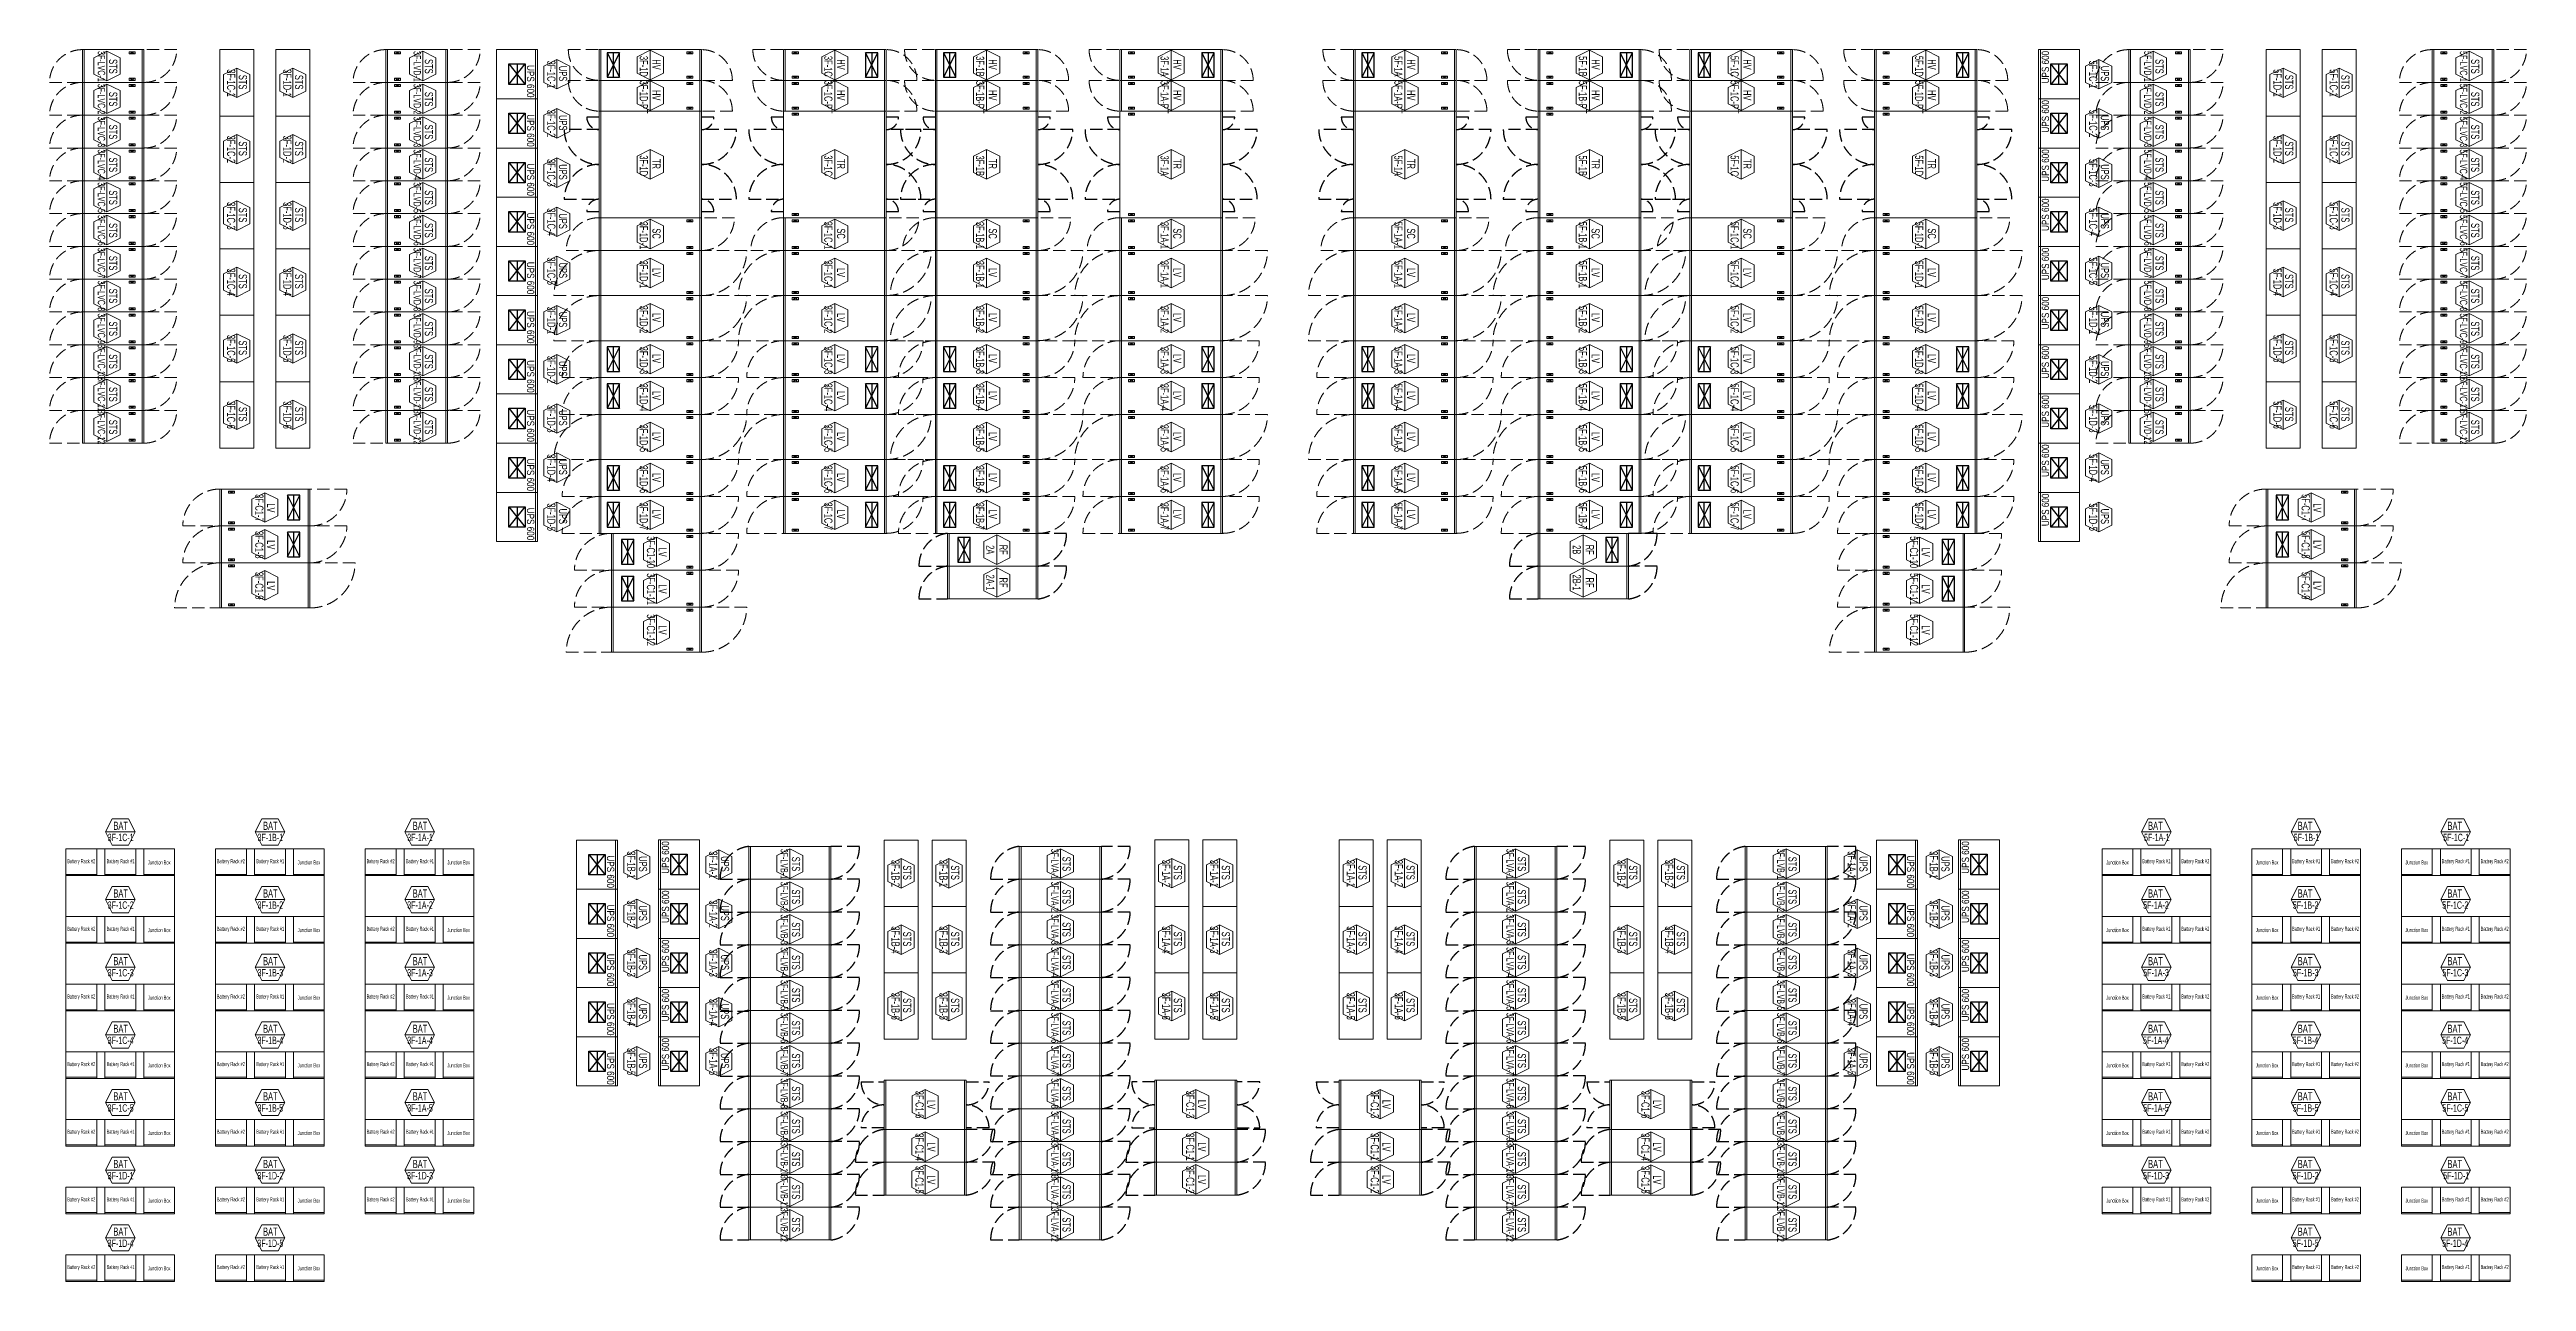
# Model space of a CAD drawing. Header units: millimetres. Extents: x 0 to 504600, y -356400 to 891000.
# Drawn here: x 104554 to 164954, y 468855 to 498907 of the extents above; entities that cross this region are included whole.
import ezdxf
from ezdxf.enums import TextEntityAlignment as Align

# ---------------------------------------------------------------- set-up
doc = ezdxf.new("R2010")
doc.units = ezdxf.units.MM
doc.header["$LTSCALE"] = 150
doc.linetypes.add('LH2', pattern=[2.85, 2, -0.85])
doc.layers.add('-----31 Base Plan Equipment', color=5, linetype='Continuous', lineweight=0)
doc.layers.add('NOPLOT', color=191, linetype='Continuous', plot=False)
doc.styles.add('ELEC', font='')
doc.styles.get('ELEC').set_extended_font_data('Dotum')

msp = doc.modelspace()

# ---------------------------------------------------------------- texts
at = {"layer": '-----31 Base Plan Equipment', "style": 'ELEC'}
for s, height, width, p in [('3F-LVC-1', 180, 0.6, (105820, 498496)), ('STS', 200, 0.7, (106105, 498496)), ('3F-1C-1', 200, 0.7, (108983, 498090)), ('3F-1D-1', 200, 0.7, (110353, 498090)), ('3F-LVD-1', 180, 0.6, (113520, 498496)), ('STS', 200, 0.7, (113805, 498496)), ('3F-1C-1', 200, 0.7, (116790, 498300)), ('UPS', 200, 0.7, (117075, 498321)), ('3F-1D', 200, 0.7, (119045, 498497)), ('HV', 200, 0.7, (119355, 498542)), ('3F-1C', 200, 0.7, (123545, 498497)), ('HV', 200, 0.7, (123855, 498542)), ('3F-1B', 200, 0.7, (127245, 498497)), ('HV', 200, 0.7, (127555, 498542)), ('3F-1A', 200, 0.7, (131745, 498497)), ('HV', 200, 0.7, (132055, 498542)), ('5F-1A', 200, 0.7, (137445, 498497)), ('HV', 200, 0.7, (137755, 498542)), ('5F-1B', 200, 0.7, (141945, 498497)), ('HV', 200, 0.7, (142255, 498542)), ('5F-1C', 200, 0.7, (145645, 498497)), ('HV', 200, 0.7, (145955, 498542)), ('5F-1D', 200, 0.7, (150145, 498497)), ('HV', 200, 0.7, (150455, 498542)), ('5F-1C-1', 200, 0.7, (154390, 498300)), ('UPS', 200, 0.7, (154675, 498321)), ('5F-LVD-1', 180, 0.6, (155720, 498496)), ('STS', 200, 0.7, (156005, 498496)), ('5F-1D-1', 200, 0.7, (158883, 498090)), ('5F-1C-1', 200, 0.7, (160253, 498090)), ('5F-LVC-1', 180, 0.6, (163420, 498496)), ('STS', 200, 0.7, (163705, 498496)), ('3F-LVC-2', 180, 0.6, (105820, 497696)), ('STS', 200, 0.7, (106105, 497696)), ('STS', 200, 0.7, (109268, 498111)), ('STS', 200, 0.7, (110638, 498111)), ('3F-LVD-2', 180, 0.6, (113520, 497696)), ('STS', 200, 0.7, (113805, 497696)), ('3F-1D-PT', 200, 0.7, (119045, 497747)), ('HV', 200, 0.7, (119355, 497792)), ('3F-1C-PT', 200, 0.7, (123545, 497747)), ('HV', 200, 0.7, (123855, 497792)), ('3F-1B-PT', 200, 0.7, (127245, 497747)), ('HV', 200, 0.7, (127555, 497792)), ('3F-1A-PT', 200, 0.7, (131745, 497747)), ('HV', 200, 0.7, (132055, 497792)), ('5F-1A-PT', 200, 0.7, (137445, 497747)), ('HV', 200, 0.7, (137755, 497792)), ('5F-1B-PT', 200, 0.7, (141945, 497747)), ('HV', 200, 0.7, (142255, 497792)), ('5F-1C-PT', 200, 0.7, (145645, 497747)), ('HV', 200, 0.7, (145955, 497792)), ('5F-1D-PT', 200, 0.7, (150145, 497747)), ('HV', 200, 0.7, (150455, 497792)), ('5F-LVD-2', 180, 0.6, (155720, 497696)), ('STS', 200, 0.7, (156005, 497696)), ('STS', 200, 0.7, (159168, 498111)), ('STS', 200, 0.7, (160538, 498111)), ('5F-LVC-2', 180, 0.6, (163420, 497696)), ('STS', 200, 0.7, (163705, 497696)), ('3F-LVC-3', 180, 0.6, (105820, 496896)), ('3F-LVD-3', 180, 0.6, (113520, 496896)), ('3F-1C-2', 200, 0.7, (116790, 497100)), ('UPS', 200, 0.7, (117075, 497121)), ('5F-1C-2', 200, 0.7, (154390, 497100)), ('UPS', 200, 0.7, (154675, 497121)), ('5F-LVD-3', 180, 0.6, (155720, 496896)), ('5F-LVC-3', 180, 0.6, (163420, 496896)), ('STS', 200, 0.7, (106105, 496896)), ('3F-1C-2', 200, 0.7, (108983, 496470)), ('STS', 200, 0.7, (109268, 496491)), ('3F-1D-2', 200, 0.7, (110353, 496470)), ('STS', 200, 0.7, (110638, 496491)), ('STS', 200, 0.7, (113805, 496896)), ('STS', 200, 0.7, (156005, 496896)), ('5F-1D-2', 200, 0.7, (158883, 496470)), ('STS', 200, 0.7, (159168, 496491)), ('5F-1C-2', 200, 0.7, (160253, 496470)), ('STS', 200, 0.7, (160538, 496491)), ('STS', 200, 0.7, (163705, 496896)), ('3F-LVC-4', 180, 0.6, (105820, 496096)), ('STS', 200, 0.7, (106105, 496096)), ('3F-LVD-4', 180, 0.6, (113520, 496096)), ('STS', 200, 0.7, (113805, 496096)), ('3F-1C-3', 200, 0.7, (116790, 495900)), ('UPS', 200, 0.7, (117075, 495921)), ('3F-1D', 200, 0.7, (119045, 496072)), ('TR', 200, 0.7, (119355, 496117)), ('3F-1C', 200, 0.7, (123545, 496072)), ('TR', 200, 0.7, (123855, 496117)), ('3F-1B', 200, 0.7, (127245, 496072)), ('TR', 200, 0.7, (127555, 496117)), ('3F-1A', 200, 0.7, (131745, 496072)), ('TR', 200, 0.7, (132055, 496117)), ('5F-1A', 200, 0.7, (137445, 496072)), ('TR', 200, 0.7, (137755, 496117)), ('5F-1B', 200, 0.7, (141945, 496072)), ('TR', 200, 0.7, (142255, 496117)), ('5F-1C', 200, 0.7, (145645, 496072)), ('TR', 200, 0.7, (145955, 496117)), ('5F-1D', 200, 0.7, (150145, 496072)), ('TR', 200, 0.7, (150455, 496117)), ('5F-1C-3', 200, 0.7, (154390, 495900)), ('UPS', 200, 0.7, (154675, 495921)), ('5F-LVD-4', 180, 0.6, (155720, 496096)), ('STS', 200, 0.7, (156005, 496096)), ('5F-LVC-4', 180, 0.6, (163420, 496096)), ('STS', 200, 0.7, (163705, 496096)), ('3F-LVC-5', 180, 0.6, (105820, 495296)), ('STS', 200, 0.7, (106105, 495296)), ('3F-LVD-5', 180, 0.6, (113520, 495296)), ('STS', 200, 0.7, (113805, 495296)), ('5F-LVD-5', 180, 0.6, (155720, 495296)), ('STS', 200, 0.7, (156005, 495296)), ('5F-LVC-5', 180, 0.6, (163420, 495296)), ('STS', 200, 0.7, (163705, 495296)), ('3F-LVC-6', 180, 0.6, (105820, 494496)), ('3F-1C-3', 200, 0.7, (108983, 494850)), ('STS', 200, 0.7, (109268, 494871)), ('3F-1D-3', 200, 0.7, (110353, 494850)), ('STS', 200, 0.7, (110638, 494871)), ('3F-LVD-6', 180, 0.6, (113520, 494496)), ('3F-1C-4', 200, 0.7, (116790, 494700)), ('UPS', 200, 0.7, (117075, 494721)), ('3F-1D-1', 200, 0.7, (119045, 494372)), ('3F-1C-1', 200, 0.7, (123545, 494372)), ('3F-1B-1', 200, 0.7, (127245, 494372)), ('3F-1A-1', 200, 0.7, (131745, 494372)), ('5F-1A-1', 200, 0.7, (137445, 494372)), ('5F-1B-1', 200, 0.7, (141945, 494372)), ('5F-1C-1', 200, 0.7, (145645, 494372)), ('5F-1D-1', 200, 0.7, (150145, 494372)), ('5F-1C-4', 200, 0.7, (154390, 494700)), ('UPS', 200, 0.7, (154675, 494721)), ('5F-LVD-6', 180, 0.6, (155720, 494496)), ('5F-1D-3', 200, 0.7, (158883, 494850)), ('STS', 200, 0.7, (159168, 494871)), ('5F-1C-3', 200, 0.7, (160253, 494850)), ('STS', 200, 0.7, (160538, 494871)), ('5F-LVC-6', 180, 0.6, (163420, 494496)), ('STS', 200, 0.7, (106105, 494496)), ('STS', 200, 0.7, (113805, 494496)), ('SC', 200, 0.7, (119355, 494417)), ('SC', 200, 0.7, (123855, 494417)), ('SC', 200, 0.7, (127555, 494417)), ('SC', 200, 0.7, (132055, 494417)), ('SC', 200, 0.7, (137755, 494417)), ('SC', 200, 0.7, (142255, 494417)), ('SC', 200, 0.7, (145955, 494417)), ('SC', 200, 0.7, (150455, 494417)), ('STS', 200, 0.7, (156005, 494496)), ('STS', 200, 0.7, (163705, 494496)), ('3F-LVC-7', 180, 0.6, (105820, 493696)), ('STS', 200, 0.7, (106105, 493696)), ('3F-1C-4', 200, 0.7, (108983, 493230)), ('3F-1D-4', 200, 0.7, (110353, 493230)), ('3F-LVD-7', 180, 0.6, (113520, 493696)), ('STS', 200, 0.7, (113805, 493696)), ('3F-1C-5', 200, 0.7, (116790, 493500)), ('UPS', 200, 0.7, (117075, 493521)), ('3F-1D-1', 200, 0.7, (119045, 493422)), ('LV', 200, 0.7, (119355, 493467)), ('3F-1C-1', 200, 0.7, (123545, 493422)), ('LV', 200, 0.7, (123855, 493467)), ('3F-1B-1', 200, 0.7, (127245, 493422)), ('LV', 200, 0.7, (127555, 493467)), ('3F-1A-1', 200, 0.7, (131745, 493422)), ('LV', 200, 0.7, (132055, 493467)), ('5F-1A-1', 200, 0.7, (137445, 493422)), ('LV', 200, 0.7, (137755, 493467)), ('5F-1B-1', 200, 0.7, (141945, 493422)), ('LV', 200, 0.7, (142255, 493467)), ('5F-1C-1', 200, 0.7, (145645, 493422)), ('LV', 200, 0.7, (145955, 493467)), ('5F-1D-1', 200, 0.7, (150145, 493422)), ('LV', 200, 0.7, (150455, 493467)), ('5F-1C-5', 200, 0.7, (154390, 493500)), ('UPS', 200, 0.7, (154675, 493521)), ('5F-LVD-7', 180, 0.6, (155720, 493696)), ('STS', 200, 0.7, (156005, 493696)), ('5F-1D-4', 200, 0.7, (158883, 493230)), ('5F-1C-4', 200, 0.7, (160253, 493230)), ('5F-LVC-7', 180, 0.6, (163420, 493696)), ('STS', 200, 0.7, (163705, 493696)), ('3F-LVC-8', 180, 0.6, (105820, 492896)), ('STS', 200, 0.7, (106105, 492896)), ('STS', 200, 0.7, (109268, 493251)), ('STS', 200, 0.7, (110638, 493251)), ('3F-LVD-8', 180, 0.6, (113520, 492896)), ('STS', 200, 0.7, (113805, 492896)), ('5F-LVD-8', 180, 0.6, (155720, 492896)), ('STS', 200, 0.7, (156005, 492896)), ('STS', 200, 0.7, (159168, 493251)), ('STS', 200, 0.7, (160538, 493251)), ('5F-LVC-8', 180, 0.6, (163420, 492896)), ('STS', 200, 0.7, (163705, 492896)), ('3F-LVC-9', 180, 0.6, (105820, 492096)), ('STS', 200, 0.7, (106105, 492096)), ('3F-LVD-9', 180, 0.6, (113520, 492096)), ('STS', 200, 0.7, (113805, 492096)), ('3F-1D-1', 200, 0.7, (116790, 492300)), ('UPS', 200, 0.7, (117075, 492321)), ('3F-1D-2', 200, 0.7, (119045, 492322)), ('LV', 200, 0.7, (119355, 492367)), ('3F-1C-2', 200, 0.7, (123545, 492322)), ('LV', 200, 0.7, (123855, 492367)), ('3F-1B-2', 200, 0.7, (127245, 492322)), ('LV', 200, 0.7, (127555, 492367)), ('3F-1A-2', 200, 0.7, (131745, 492322)), ('LV', 200, 0.7, (132055, 492367)), ('5F-1A-2', 200, 0.7, (137445, 492322)), ('LV', 200, 0.7, (137755, 492367)), ('5F-1B-2', 200, 0.7, (141945, 492322)), ('LV', 200, 0.7, (142255, 492367)), ('5F-1C-2', 200, 0.7, (145645, 492322)), ('LV', 200, 0.7, (145955, 492367)), ('5F-1D-2', 200, 0.7, (150145, 492322)), ('LV', 200, 0.7, (150455, 492367)), ('5F-1D-1', 200, 0.7, (154390, 492300)), ('UPS', 200, 0.7, (154675, 492321)), ('5F-LVD-9', 180, 0.6, (155720, 492096)), ('STS', 200, 0.7, (156005, 492096)), ('5F-LVC-9', 180, 0.6, (163420, 492096)), ('STS', 200, 0.7, (163705, 492096)), ('3F-1C-5', 200, 0.7, (108983, 491610)), ('STS', 200, 0.7, (109268, 491631)), ('3F-1D-5', 200, 0.7, (110353, 491610)), ('STS', 200, 0.7, (110638, 491631)), ('5F-1D-5', 200, 0.7, (158883, 491610)), ('STS', 200, 0.7, (159168, 491631)), ('5F-1C-5', 200, 0.7, (160253, 491610)), ('STS', 200, 0.7, (160538, 491631)), ('3F-LVC-10', 180, 0.6, (105820, 491296)), ('STS', 200, 0.7, (106105, 491296)), ('3F-LVD-10', 180, 0.6, (113520, 491296)), ('STS', 200, 0.7, (113805, 491296)), ('3F-1D-2', 200, 0.7, (116790, 491100)), ('UPS', 200, 0.7, (117075, 491121)), ('3F-1D-3', 200, 0.7, (119045, 491322)), ('LV', 200, 0.7, (119355, 491367)), ('3F-1C-3', 200, 0.7, (123545, 491322)), ('LV', 200, 0.7, (123855, 491367)), ('3F-1B-3', 200, 0.7, (127245, 491322)), ('LV', 200, 0.7, (127555, 491367)), ('3F-1A-3', 200, 0.7, (131745, 491322)), ('LV', 200, 0.7, (132055, 491367)), ('5F-1A-3', 200, 0.7, (137445, 491322)), ('LV', 200, 0.7, (137755, 491367)), ('5F-1B-3', 200, 0.7, (141945, 491322)), ('LV', 200, 0.7, (142255, 491367)), ('5F-1C-3', 200, 0.7, (145645, 491322)), ('LV', 200, 0.7, (145955, 491367)), ('5F-1D-3', 200, 0.7, (150145, 491322)), ('LV', 200, 0.7, (150455, 491367)), ('5F-1D-2', 200, 0.7, (154390, 491100)), ('UPS', 200, 0.7, (154675, 491121)), ('5F-LVD-10', 180, 0.6, (155720, 491296)), ('STS', 200, 0.7, (156005, 491296)), ('5F-LVC-10', 180, 0.6, (163420, 491296)), ('STS', 200, 0.7, (163705, 491296)), ('3F-LVC-11', 180, 0.6, (105820, 490496)), ('STS', 200, 0.7, (106105, 490496)), ('3F-LVD-11', 180, 0.6, (113520, 490496)), ('STS', 200, 0.7, (113805, 490496)), ('3F-1D-4', 200, 0.7, (119045, 490422)), ('LV', 200, 0.7, (119355, 490467)), ('3F-1C-4', 200, 0.7, (123545, 490422)), ('LV', 200, 0.7, (123855, 490467)), ('3F-1B-4', 200, 0.7, (127245, 490422)), ('LV', 200, 0.7, (127555, 490467)), ('3F-1A-4', 200, 0.7, (131745, 490422)), ('LV', 200, 0.7, (132055, 490467)), ('5F-1A-4', 200, 0.7, (137445, 490422)), ('LV', 200, 0.7, (137755, 490467)), ('5F-1B-4', 200, 0.7, (141945, 490422)), ('LV', 200, 0.7, (142255, 490467)), ('5F-1C-4', 200, 0.7, (145645, 490422)), ('LV', 200, 0.7, (145955, 490467)), ('5F-1D-4', 200, 0.7, (150145, 490422)), ('LV', 200, 0.7, (150455, 490467)), ('5F-LVD-11', 180, 0.6, (155720, 490496)), ('STS', 200, 0.7, (156005, 490496)), ('5F-LVC-11', 180, 0.6, (163420, 490496)), ('STS', 200, 0.7, (163705, 490496)), ('3F-LVC-12', 180, 0.6, (105820, 489696)), ('STS', 200, 0.7, (106105, 489696)), ('3F-1C-6', 200, 0.7, (108983, 489990)), ('STS', 200, 0.7, (109268, 490011)), ('3F-1D-6', 200, 0.7, (110353, 489990)), ('STS', 200, 0.7, (110638, 490011)), ('3F-LVD-12', 180, 0.6, (113520, 489696)), ('STS', 200, 0.7, (113805, 489696)), ('3F-1D-3', 200, 0.7, (116790, 489900)), ('UPS', 200, 0.7, (117075, 489921)), ('5F-1D-3', 200, 0.7, (154390, 489900)), ('UPS', 200, 0.7, (154675, 489921)), ('5F-LVD-12', 180, 0.6, (155720, 489696)), ('STS', 200, 0.7, (156005, 489696)), ('5F-1D-6', 200, 0.7, (158883, 489990)), ('STS', 200, 0.7, (159168, 490011)), ('5F-1C-6', 200, 0.7, (160253, 489990)), ('STS', 200, 0.7, (160538, 490011)), ('5F-LVC-12', 180, 0.6, (163420, 489696)), ('STS', 200, 0.7, (163705, 489696)), ('3F-1D-5', 200, 0.7, (119045, 489422)), ('LV', 200, 0.7, (119355, 489467)), ('3F-1C-5', 200, 0.7, (123545, 489422)), ('LV', 200, 0.7, (123855, 489467)), ('3F-1B-5', 200, 0.7, (127245, 489422)), ('LV', 200, 0.7, (127555, 489467)), ('3F-1A-5', 200, 0.7, (131745, 489422)), ('LV', 200, 0.7, (132055, 489467)), ('5F-1A-5', 200, 0.7, (137445, 489422)), ('LV', 200, 0.7, (137755, 489467)), ('5F-1B-5', 200, 0.7, (141945, 489422)), ('LV', 200, 0.7, (142255, 489467)), ('5F-1C-5', 200, 0.7, (145645, 489422)), ('LV', 200, 0.7, (145955, 489467)), ('5F-1D-5', 200, 0.7, (150145, 489422)), ('LV', 200, 0.7, (150455, 489467)), ('3F-1D-4', 200, 0.7, (116790, 488700)), ('UPS', 200, 0.7, (117075, 488721)), ('3F-1D-6', 200, 0.7, (119045, 488422)), ('3F-1C-6', 200, 0.7, (123545, 488422)), ('3F-1B-6', 200, 0.7, (127245, 488422)), ('3F-1A-6', 200, 0.7, (131745, 488422)), ('5F-1A-6', 200, 0.7, (137445, 488422)), ('5F-1B-6', 200, 0.7, (141945, 488422)), ('5F-1C-6', 200, 0.7, (145645, 488422)), ('5F-1D-6', 200, 0.7, (150145, 488422)), ('5F-1D-4', 200, 0.7, (154390, 488700)), ('UPS', 200, 0.7, (154675, 488721)), ('3F-C1-7', 200, 0.7, (109670, 487726, 0)), ('LV', 200, 0.7, (119355, 488467)), ('LV', 200, 0.7, (123855, 488467)), ('LV', 200, 0.7, (127555, 488467)), ('LV', 200, 0.7, (132055, 488467)), ('LV', 200, 0.7, (137755, 488467)), ('LV', 200, 0.7, (142255, 488467)), ('LV', 200, 0.7, (145955, 488467)), ('LV', 200, 0.7, (150455, 488467)), ('5F-C1-7', 200, 0.7, (159570, 487726, 0)), ('LV', 200, 0.7, (109955, 487726, 0)), ('3F-1D-5', 200, 0.7, (116790, 487500)), ('UPS', 200, 0.7, (117075, 487521)), ('3F-1D-7', 200, 0.7, (119045, 487522)), ('LV', 200, 0.7, (119355, 487567)), ('3F-1C-7', 200, 0.7, (123545, 487522)), ('LV', 200, 0.7, (123855, 487567)), ('3F-1B-7', 200, 0.7, (127245, 487522)), ('LV', 200, 0.7, (127555, 487567)), ('3F-1A-7', 200, 0.7, (131745, 487522)), ('LV', 200, 0.7, (132055, 487567)), ('5F-1A-7', 200, 0.7, (137445, 487522)), ('LV', 200, 0.7, (137755, 487567)), ('5F-1B-7', 200, 0.7, (141945, 487522)), ('LV', 200, 0.7, (142255, 487567)), ('5F-1C-7', 200, 0.7, (145645, 487522)), ('LV', 200, 0.7, (145955, 487567)), ('5F-1D-7', 200, 0.7, (150145, 487522)), ('LV', 200, 0.7, (150455, 487567)), ('5F-1D-5', 200, 0.7, (154390, 487500)), ('UPS', 200, 0.7, (154675, 487521)), ('LV', 200, 0.7, (159855, 487726, 0)), ('3F-C1-8', 200, 0.7, (109670, 486826, 0)), ('LV', 200, 0.7, (109955, 486826, 0)), ('3F-C1-10', 200, 0.7, (119220, 486646)), ('5F-C1-10', 200, 0.7, (150020, 486646)), ('5F-C1-8', 200, 0.7, (159570, 486826, 0)), ('LV', 200, 0.7, (159855, 486826, 0)), ('LV', 200, 0.7, (119505, 486646)), ('2A', 200, 0.7, (127494, 486705)), ('RF', 200, 0.7, (127814, 486705)), ('2B', 200, 0.7, (141794, 486705)), ('RF', 200, 0.7, (142114, 486705)), ('LV', 200, 0.7, (150305, 486646)), ('3F-C1-9', 200, 0.7, (109670, 485826, 0)), ('LV', 200, 0.7, (109955, 485826, 0)), ('3F-C1-11', 200, 0.7, (119220, 485746)), ('LV', 200, 0.7, (119505, 485746)), ('2A-1', 200, 0.7, (127494, 485905)), ('RF', 200, 0.7, (127814, 485905)), ('2B-1', 200, 0.7, (141794, 485905)), ('RF', 200, 0.7, (142114, 485905)), ('5F-C1-11', 200, 0.7, (150020, 485746)), ('LV', 200, 0.7, (150305, 485746)), ('5F-C1-9', 200, 0.7, (159570, 485826, 0)), ('LV', 200, 0.7, (159855, 485826, 0)), ('3F-C1-12', 200, 0.7, (119220, 484746)), ('5F-C1-12', 200, 0.7, (150020, 484746)), ('LV', 200, 0.7, (119505, 484746)), ('LV', 200, 0.7, (150305, 484746)), ('3F-1B-1', 200, 0.7, (118740, 479019, 0)), ('UPS', 200, 0.7, (119025, 479041, 0)), ('3F-1A-1', 200, 0.7, (120740, 479019, 0)), ('UPS', 200, 0.7, (121025, 479041, 0)), ('3F-LVB-1', 180, 0.6, (122471, 479039, 0)), ('STS', 200, 0.7, (122756, 479039, 0)), ('3F-1B-2', 200, 0.7, (125183, 478808, 0)), ('STS', 200, 0.7, (125468, 478829, 0)), ('3F-1B-1', 200, 0.7, (126353, 478808, 0)), ('STS', 200, 0.7, (126638, 478829, 0)), ('3F-LVA-1', 180, 0.6, (129069, 479041, 0)), ('STS', 200, 0.7, (129354, 479041, 0)), ('3F-1A-2', 200, 0.7, (131783, 478809, 0)), ('STS', 200, 0.7, (132068, 478831, 0)), ('3F-1A-1', 200, 0.7, (132953, 478809, 0)), ('STS', 200, 0.7, (133238, 478831, 0)), ('3F-1A-1', 200, 0.7, (136287, 478809, 0)), ('STS', 200, 0.7, (136572, 478831, 0)), ('3F-1A-2', 200, 0.7, (137457, 478809, 0)), ('STS', 200, 0.7, (137742, 478831, 0)), ('3F-LVA-1', 180, 0.6, (140171, 479041, 0)), ('STS', 200, 0.7, (140456, 479041, 0)), ('3F-1B-1', 200, 0.7, (142887, 478808, 0)), ('STS', 200, 0.7, (143172, 478829, 0)), ('3F-1B-2', 200, 0.7, (144049, 478808, 0)), ('STS', 200, 0.7, (144333, 478829, 0)), ('3F-LVB-1', 180, 0.6, (146771, 479039, 0)), ('STS', 200, 0.7, (147056, 479039, 0)), ('3F-1A-1', 200, 0.7, (148500, 479019, 0)), ('UPS', 200, 0.7, (148785, 479041, 0)), ('3F-1B-1', 200, 0.7, (150500, 479019, 0)), ('UPS', 200, 0.7, (150785, 479041, 0)), ('3F-LVB-2', 180, 0.6, (122471, 478239, 0)), ('STS', 200, 0.7, (122756, 478239, 0)), ('3F-LVA-2', 180, 0.6, (129069, 478241, 0)), ('STS', 200, 0.7, (129354, 478241, 0)), ('3F-LVA-2', 180, 0.6, (140171, 478241, 0)), ('STS', 200, 0.7, (140456, 478241, 0)), ('3F-LVB-2', 180, 0.6, (146771, 478239, 0)), ('STS', 200, 0.7, (147056, 478239, 0)), ('3F-1B-2', 200, 0.7, (118740, 477819, 0)), ('UPS', 200, 0.7, (119025, 477841, 0)), ('3F-1A-2', 200, 0.7, (120740, 477819, 0)), ('UPS', 200, 0.7, (121025, 477841, 0)), ('3F-1A-2', 200, 0.7, (148500, 477819, 0)), ('UPS', 200, 0.7, (148785, 477841, 0)), ('3F-1B-2', 200, 0.7, (150500, 477819, 0)), ('UPS', 200, 0.7, (150785, 477841, 0)), ('3F-LVB-3', 180, 0.6, (122471, 477439, 0)), ('STS', 200, 0.7, (122756, 477439, 0)), ('3F-1B-4', 200, 0.7, (125183, 477188, 0)), ('STS', 200, 0.7, (125468, 477209, 0)), ('3F-1B-3', 200, 0.7, (126353, 477188, 0)), ('STS', 200, 0.7, (126638, 477209, 0)), ('3F-LVA-3', 180, 0.6, (129069, 477441, 0)), ('STS', 200, 0.7, (129354, 477441, 0)), ('3F-1A-4', 200, 0.7, (131783, 477189, 0)), ('STS', 200, 0.7, (132068, 477211, 0)), ('3F-1A-3', 200, 0.7, (132953, 477189, 0)), ('STS', 200, 0.7, (133238, 477211, 0)), ('3F-1A-3', 200, 0.7, (136287, 477189, 0)), ('STS', 200, 0.7, (136572, 477211, 0)), ('3F-1A-4', 200, 0.7, (137457, 477189, 0)), ('STS', 200, 0.7, (137742, 477211, 0)), ('3F-LVA-3', 180, 0.6, (140171, 477441, 0)), ('STS', 200, 0.7, (140456, 477441, 0)), ('3F-1B-3', 200, 0.7, (142887, 477188, 0)), ('STS', 200, 0.7, (143172, 477209, 0)), ('3F-1B-4', 200, 0.7, (144049, 477188, 0)), ('STS', 200, 0.7, (144333, 477209, 0)), ('3F-LVB-3', 180, 0.6, (146771, 477439, 0)), ('STS', 200, 0.7, (147056, 477439, 0)), ('3F-1B-3', 200, 0.7, (118740, 476619, 0)), ('UPS', 200, 0.7, (119025, 476641, 0)), ('3F-1A-3', 200, 0.7, (120740, 476619, 0)), ('UPS', 200, 0.7, (121025, 476641, 0)), ('3F-LVB-4', 180, 0.6, (122471, 476639, 0)), ('STS', 200, 0.7, (122756, 476639, 0)), ('3F-LVA-4', 180, 0.6, (129069, 476641, 0)), ('STS', 200, 0.7, (129354, 476641, 0)), ('3F-LVA-4', 180, 0.6, (140171, 476641, 0)), ('STS', 200, 0.7, (140456, 476641, 0)), ('3F-LVB-4', 180, 0.6, (146771, 476639, 0)), ('STS', 200, 0.7, (147056, 476639, 0)), ('3F-1A-3', 200, 0.7, (148500, 476619, 0)), ('UPS', 200, 0.7, (148785, 476641, 0)), ('3F-1B-3', 200, 0.7, (150500, 476619, 0)), ('UPS', 200, 0.7, (150785, 476641, 0)), ('3F-LVB-5', 180, 0.6, (122471, 475839, 0)), ('STS', 200, 0.7, (122756, 475839, 0)), ('3F-LVA-5', 180, 0.6, (129069, 475841, 0)), ('STS', 200, 0.7, (129354, 475841, 0)), ('3F-LVA-5', 180, 0.6, (140171, 475841, 0)), ('STS', 200, 0.7, (140456, 475841, 0)), ('3F-LVB-5', 180, 0.6, (146771, 475839, 0)), ('STS', 200, 0.7, (147056, 475839, 0)), ('3F-1B-4', 200, 0.7, (118740, 475419, 0)), ('UPS', 200, 0.7, (119025, 475441, 0)), ('3F-1A-4', 200, 0.7, (120740, 475419, 0)), ('UPS', 200, 0.7, (121025, 475441, 0)), ('3F-1B-6', 200, 0.7, (125183, 475568, 0)), ('STS', 200, 0.7, (125468, 475589, 0)), ('3F-1B-5', 200, 0.7, (126353, 475568, 0)), ('STS', 200, 0.7, (126638, 475589, 0)), ('3F-1A-6', 200, 0.7, (131783, 475569, 0)), ('STS', 200, 0.7, (132068, 475591, 0)), ('3F-1A-5', 200, 0.7, (132953, 475569, 0)), ('STS', 200, 0.7, (133238, 475591, 0)), ('3F-1A-5', 200, 0.7, (136287, 475569, 0)), ('STS', 200, 0.7, (136572, 475591, 0)), ('3F-1A-6', 200, 0.7, (137457, 475569, 0)), ('STS', 200, 0.7, (137742, 475591, 0)), ('3F-1B-5', 200, 0.7, (142887, 475568, 0)), ('STS', 200, 0.7, (143172, 475589, 0)), ('3F-1B-6', 200, 0.7, (144049, 475568, 0)), ('STS', 200, 0.7, (144333, 475589, 0)), ('3F-1A-4', 200, 0.7, (148500, 475419, 0)), ('UPS', 200, 0.7, (148785, 475441, 0)), ('3F-1B-4', 200, 0.7, (150500, 475419, 0)), ('UPS', 200, 0.7, (150785, 475441, 0)), ('3F-LVB-6', 180, 0.6, (122471, 475039, 0)), ('STS', 200, 0.7, (122756, 475039, 0)), ('3F-LVA-6', 180, 0.6, (129069, 475041, 0)), ('STS', 200, 0.7, (129354, 475041, 0)), ('3F-LVA-6', 180, 0.6, (140171, 475041, 0)), ('STS', 200, 0.7, (140456, 475041, 0)), ('3F-LVB-6', 180, 0.6, (146771, 475039, 0)), ('STS', 200, 0.7, (147056, 475039, 0)), ('3F-1B-5', 200, 0.7, (118740, 474219, 0)), ('UPS', 200, 0.7, (119025, 474241, 0)), ('3F-1A-5', 200, 0.7, (120740, 474219, 0)), ('UPS', 200, 0.7, (121025, 474241, 0)), ('3F-LVB-7', 180, 0.6, (122471, 474239, 0)), ('STS', 200, 0.7, (122756, 474239, 0)), ('3F-LVA-7', 180, 0.6, (129069, 474241, 0)), ('STS', 200, 0.7, (129354, 474241, 0)), ('3F-LVA-7', 180, 0.6, (140171, 474241, 0)), ('STS', 200, 0.7, (140456, 474241, 0)), ('3F-LVB-7', 180, 0.6, (146771, 474239, 0)), ('STS', 200, 0.7, (147056, 474239, 0)), ('3F-1A-5', 200, 0.7, (148500, 474219, 0)), ('UPS', 200, 0.7, (148785, 474241, 0)), ('3F-1B-5', 200, 0.7, (150500, 474219, 0)), ('UPS', 200, 0.7, (150785, 474241, 0)), ('3F-LVB-8', 180, 0.6, (122471, 473439, 0)), ('STS', 200, 0.7, (122756, 473439, 0)), ('3F-LVA-8', 180, 0.6, (129069, 473441, 0)), ('STS', 200, 0.7, (129354, 473441, 0)), ('3F-LVA-8', 180, 0.6, (140171, 473441, 0)), ('STS', 200, 0.7, (140456, 473441, 0)), ('3F-LVB-8', 180, 0.6, (146771, 473439, 0)), ('STS', 200, 0.7, (147056, 473439, 0)), ('3F-LVB-9', 180, 0.6, (122471, 472639, 0)), ('3F-C1-6', 200, 0.7, (125771, 473172, 0)), ('LV', 200, 0.7, (126056, 473172, 0)), ('3F-LVA-9', 180, 0.6, (129069, 472641, 0)), ('3F-C1-3', 200, 0.7, (132371, 473173, 0)), ('LV', 200, 0.7, (132656, 473173, 0)), ('3F-C1-3', 200, 0.7, (136871, 473173, 0)), ('LV', 200, 0.7, (137156, 473173, 0)), ('3F-LVA-9', 180, 0.6, (140171, 472641, 0)), ('3F-C1-6', 200, 0.7, (143471, 473172, 0)), ('LV', 200, 0.7, (143756, 473172, 0)), ('3F-LVB-9', 180, 0.6, (146771, 472639, 0)), ('STS', 200, 0.7, (122756, 472639, 0)), ('3F-C1-4', 200, 0.7, (125770, 472135, 0)), ('STS', 200, 0.7, (129354, 472641, 0)), ('3F-C1-1', 200, 0.7, (132370, 472137, 0)), ('3F-C1-1', 200, 0.7, (136870, 472137, 0)), ('STS', 200, 0.7, (140456, 472641, 0)), ('3F-C1-4', 200, 0.7, (143470, 472135, 0)), ('STS', 200, 0.7, (147056, 472639, 0)), ('3F-LVB-10', 180, 0.6, (122471, 471839, 0)), ('STS', 200, 0.7, (122756, 471839, 0)), ('LV', 200, 0.7, (126055, 472135, 0)), ('3F-LVA-10', 180, 0.6, (129069, 471841, 0)), ('STS', 200, 0.7, (129354, 471841, 0)), ('LV', 200, 0.7, (132655, 472137, 0)), ('LV', 200, 0.7, (137155, 472137, 0)), ('3F-LVA-10', 180, 0.6, (140171, 471841, 0)), ('STS', 200, 0.7, (140456, 471841, 0)), ('LV', 200, 0.7, (143755, 472135, 0)), ('3F-LVB-10', 180, 0.6, (146771, 471839, 0)), ('STS', 200, 0.7, (147056, 471839, 0)), ('3F-LVB-11', 180, 0.6, (122471, 471039, 0)), ('STS', 200, 0.7, (122756, 471039, 0)), ('3F-C1-5', 200, 0.7, (125770, 471335, 0)), ('LV', 200, 0.7, (126055, 471335, 0)), ('3F-LVA-11', 180, 0.6, (129069, 471041, 0)), ('STS', 200, 0.7, (129354, 471041, 0)), ('3F-C1-2', 200, 0.7, (132370, 471337, 0)), ('LV', 200, 0.7, (132655, 471337, 0)), ('3F-C1-2', 200, 0.7, (136870, 471337, 0)), ('LV', 200, 0.7, (137155, 471337, 0)), ('3F-LVA-11', 180, 0.6, (140171, 471041, 0)), ('STS', 200, 0.7, (140456, 471041, 0)), ('3F-C1-5', 200, 0.7, (143470, 471335, 0)), ('LV', 200, 0.7, (143755, 471335, 0)), ('3F-LVB-11', 180, 0.6, (146771, 471039, 0)), ('STS', 200, 0.7, (147056, 471039, 0)), ('3F-LVB-12', 180, 0.6, (122471, 470239, 0)), ('3F-LVA-12', 180, 0.6, (129069, 470241, 0)), ('3F-LVA-12', 180, 0.6, (140171, 470241, 0)), ('3F-LVB-12', 180, 0.6, (146771, 470239, 0)), ('STS', 200, 0.7, (122756, 470239, 0)), ('STS', 200, 0.7, (129354, 470241, 0)), ('STS', 200, 0.7, (140456, 470241, 0)), ('STS', 200, 0.7, (147056, 470239, 0))]:
    msp.add_text(s, height=height, rotation=270, dxfattribs=dict(at, width=width)).set_placement(p, align=Align.MIDDLE_CENTER)
for s, height, width, p in [('3F-1C-1', 180, 0.6, (106288, 479687)), ('BAT', 200, 0.7, (106288, 479971)), ('3F-1B-1', 180, 0.6, (109938, 479687)), ('BAT', 200, 0.7, (109938, 479971)), ('3F-1A-1', 180, 0.6, (113588, 479687)), ('BAT', 200, 0.7, (113588, 479971)), ('5F-1A-1', 180, 0.6, (155940, 479687, 0)), ('BAT', 200, 0.7, (155905, 479971, 0)), ('5F-1B-1', 180, 0.6, (159590, 479687, 0)), ('BAT', 200, 0.7, (159555, 479971, 0)), ('5F-1C-1', 180, 0.6, (163240, 479687, 0)), ('BAT', 200, 0.7, (163205, 479971, 0)), ('Battery Rack #2', 100, 0.6, (105326, 479108, 0)), ('Battery Rack #1', 100, 0.6, (106287, 479108, 0)), ('Junction Box', 100, 0.6, (107229, 479077, 0)), ('Battery Rack #2', 100, 0.6, (108976, 479108, 0)), ('Battery Rack #1', 100, 0.6, (109937, 479108, 0)), ('Junction Box', 100, 0.6, (110879, 479077, 0)), ('Battery Rack #2', 100, 0.6, (112626, 479108, 0)), ('Battery Rack #1', 100, 0.6, (113587, 479108, 0)), ('Junction Box', 100, 0.6, (114529, 479077, 0)), ('Junction Box', 100, 0.6, (154979, 479077, 0)), ('Battery Rack #1', 100, 0.6, (155929, 479108, 0)), ('Battery Rack #2', 100, 0.6, (156879, 479108, 0)), ('Junction Box', 100, 0.6, (158629, 479077, 0)), ('Battery Rack #1', 100, 0.6, (159579, 479108, 0)), ('Battery Rack #2', 100, 0.6, (160529, 479108, 0)), ('Junction Box', 100, 0.6, (162279, 479077, 0)), ('Battery Rack #1', 100, 0.6, (163229, 479108, 0)), ('Battery Rack #2', 100, 0.6, (164179, 479108, 0)), ('BAT', 200, 0.7, (106288, 478321)), ('BAT', 200, 0.7, (109938, 478321)), ('BAT', 200, 0.7, (113588, 478321)), ('BAT', 200, 0.7, (155905, 478321, 0)), ('BAT', 200, 0.7, (159555, 478321, 0)), ('BAT', 200, 0.7, (163205, 478321, 0)), ('3F-1C-2', 180, 0.6, (106288, 478037)), ('3F-1B-2', 180, 0.6, (109938, 478037)), ('3F-1A-2', 180, 0.6, (113588, 478037)), ('5F-1A-2', 180, 0.6, (155919, 478037, 0)), ('5F-1B-2', 180, 0.6, (159569, 478037, 0)), ('5F-1C-2', 180, 0.6, (163219, 478037, 0)), ('Battery Rack #2', 100, 0.6, (105326, 477458, 0)), ('Battery Rack #1', 100, 0.6, (106287, 477458, 0)), ('Junction Box', 100, 0.6, (107229, 477427, 0)), ('Battery Rack #2', 100, 0.6, (108976, 477458, 0)), ('Battery Rack #1', 100, 0.6, (109937, 477458, 0)), ('Junction Box', 100, 0.6, (110879, 477427, 0)), ('Battery Rack #2', 100, 0.6, (112626, 477458, 0)), ('Battery Rack #1', 100, 0.6, (113587, 477458, 0)), ('Junction Box', 100, 0.6, (114529, 477427, 0)), ('Junction Box', 100, 0.6, (154979, 477427, 0)), ('Battery Rack #1', 100, 0.6, (155929, 477458, 0)), ('Battery Rack #2', 100, 0.6, (156879, 477458, 0)), ('Junction Box', 100, 0.6, (158629, 477427, 0)), ('Battery Rack #1', 100, 0.6, (159579, 477458, 0)), ('Battery Rack #2', 100, 0.6, (160529, 477458, 0)), ('Junction Box', 100, 0.6, (162279, 477427, 0)), ('Battery Rack #1', 100, 0.6, (163229, 477458, 0)), ('Battery Rack #2', 100, 0.6, (164179, 477458, 0)), ('BAT', 200, 0.7, (106288, 476671)), ('BAT', 200, 0.7, (109938, 476671)), ('BAT', 200, 0.7, (113588, 476671)), ('BAT', 200, 0.7, (155905, 476671, 0)), ('BAT', 200, 0.7, (159555, 476671, 0)), ('BAT', 200, 0.7, (163205, 476671, 0)), ('3F-1C-3', 180, 0.6, (106288, 476387)), ('3F-1B-3', 180, 0.6, (109938, 476387)), ('3F-1A-3', 180, 0.6, (113588, 476387)), ('5F-1A-3', 180, 0.6, (155921, 476387, 0)), ('5F-1B-3', 180, 0.6, (159571, 476387, 0)), ('5F-1C-3', 180, 0.6, (163221, 476387, 0)), ('Battery Rack #2', 100, 0.6, (105326, 475808)), ('Battery Rack #1', 100, 0.6, (106287, 475808)), ('Junction Box', 100, 0.6, (107229, 475777)), ('Battery Rack #2', 100, 0.6, (108976, 475808)), ('Battery Rack #1', 100, 0.6, (109937, 475808)), ('Junction Box', 100, 0.6, (110879, 475777)), ('Battery Rack #2', 100, 0.6, (112626, 475808)), ('Battery Rack #1', 100, 0.6, (113587, 475808)), ('Junction Box', 100, 0.6, (114529, 475777)), ('Junction Box', 100, 0.6, (154979, 475777, 0)), ('Battery Rack #1', 100, 0.6, (155929, 475808, 0)), ('Battery Rack #2', 100, 0.6, (156879, 475808, 0)), ('Junction Box', 100, 0.6, (158629, 475777, 0)), ('Battery Rack #1', 100, 0.6, (159579, 475808, 0)), ('Battery Rack #2', 100, 0.6, (160529, 475808, 0)), ('Junction Box', 100, 0.6, (162279, 475777, 0)), ('Battery Rack #1', 100, 0.6, (163229, 475808, 0)), ('Battery Rack #2', 100, 0.6, (164179, 475808, 0)), ('3F-1C-4', 180, 0.6, (106288, 474737)), ('BAT', 200, 0.7, (106288, 475021)), ('3F-1B-4', 180, 0.6, (109938, 474737)), ('BAT', 200, 0.7, (109938, 475021)), ('3F-1A-4', 180, 0.6, (113588, 474737)), ('BAT', 200, 0.7, (113588, 475021)), ('5F-1A-4', 180, 0.6, (155915, 474737, 0)), ('BAT', 200, 0.7, (155905, 475021, 0)), ('5F-1B-4', 180, 0.6, (159565, 474737, 0)), ('BAT', 200, 0.7, (159555, 475021, 0)), ('5F-1C-4', 180, 0.6, (163215, 474737, 0)), ('BAT', 200, 0.7, (163205, 475021, 0)), ('Battery Rack #2', 100, 0.6, (105326, 474158)), ('Battery Rack #1', 100, 0.6, (106287, 474158)), ('Junction Box', 100, 0.6, (107229, 474127)), ('Battery Rack #2', 100, 0.6, (108976, 474158)), ('Battery Rack #1', 100, 0.6, (109937, 474158)), ('Junction Box', 100, 0.6, (110879, 474127)), ('Battery Rack #2', 100, 0.6, (112626, 474158)), ('Battery Rack #1', 100, 0.6, (113587, 474158)), ('Junction Box', 100, 0.6, (114529, 474127)), ('Junction Box', 100, 0.6, (154979, 474127, 0)), ('Battery Rack #1', 100, 0.6, (155929, 474158, 0)), ('Battery Rack #2', 100, 0.6, (156879, 474158, 0)), ('Junction Box', 100, 0.6, (158629, 474127, 0)), ('Battery Rack #1', 100, 0.6, (159579, 474158, 0)), ('Battery Rack #2', 100, 0.6, (160529, 474158, 0)), ('Junction Box', 100, 0.6, (162279, 474127, 0)), ('Battery Rack #1', 100, 0.6, (163229, 474158, 0)), ('Battery Rack #2', 100, 0.6, (164179, 474158, 0)), ('3F-1C-5', 180, 0.6, (106288, 473087)), ('BAT', 200, 0.7, (106288, 473371)), ('3F-1B-5', 180, 0.6, (109938, 473087)), ('BAT', 200, 0.7, (109938, 473371)), ('3F-1A-5', 180, 0.6, (113588, 473087)), ('BAT', 200, 0.7, (113588, 473371)), ('5F-1A-5', 180, 0.6, (155920, 473087)), ('BAT', 200, 0.7, (155905, 473371)), ('5F-1B-5', 180, 0.6, (159570, 473087)), ('BAT', 200, 0.7, (159555, 473371)), ('5F-1C-5', 180, 0.6, (163220, 473087)), ('BAT', 200, 0.7, (163205, 473371)), ('Battery Rack #2', 100, 0.6, (105326, 472508)), ('Battery Rack #1', 100, 0.6, (106287, 472508)), ('Junction Box', 100, 0.6, (107229, 472477)), ('Battery Rack #2', 100, 0.6, (108976, 472508)), ('Battery Rack #1', 100, 0.6, (109937, 472508)), ('Junction Box', 100, 0.6, (110879, 472477)), ('Battery Rack #2', 100, 0.6, (112626, 472508)), ('Battery Rack #1', 100, 0.6, (113587, 472508)), ('Junction Box', 100, 0.6, (114529, 472477)), ('Junction Box', 100, 0.6, (154979, 472477)), ('Battery Rack #1', 100, 0.6, (155929, 472508)), ('Battery Rack #2', 100, 0.6, (156879, 472508)), ('Junction Box', 100, 0.6, (158629, 472477)), ('Battery Rack #1', 100, 0.6, (159579, 472508)), ('Battery Rack #2', 100, 0.6, (160529, 472508)), ('Junction Box', 100, 0.6, (162279, 472477)), ('Battery Rack #1', 100, 0.6, (163229, 472508)), ('Battery Rack #2', 100, 0.6, (164179, 472508)), ('BAT', 200, 0.7, (106288, 471721)), ('BAT', 200, 0.7, (109938, 471721)), ('BAT', 200, 0.7, (113588, 471721)), ('BAT', 200, 0.7, (155905, 471721)), ('BAT', 200, 0.7, (159555, 471721)), ('BAT', 200, 0.7, (163205, 471721)), ('3F-1D-1', 180, 0.6, (106288, 471437)), ('3F-1D-2', 180, 0.6, (109938, 471437)), ('3F-1D-3', 180, 0.6, (113588, 471437)), ('5F-1D-3', 180, 0.6, (155921, 471437)), ('5F-1D-2', 180, 0.6, (159569, 471437)), ('5F-1D-1', 180, 0.6, (163240, 471437)), ('Battery Rack #2', 100, 0.6, (105326, 470858)), ('Battery Rack #1', 100, 0.6, (106287, 470858)), ('Junction Box', 100, 0.6, (107229, 470827)), ('Battery Rack #2', 100, 0.6, (108976, 470858)), ('Battery Rack #1', 100, 0.6, (109937, 470858)), ('Junction Box', 100, 0.6, (110879, 470827)), ('Battery Rack #2', 100, 0.6, (112626, 470858)), ('Battery Rack #1', 100, 0.6, (113587, 470858)), ('Junction Box', 100, 0.6, (114529, 470827)), ('Junction Box', 100, 0.6, (154979, 470827)), ('Battery Rack #1', 100, 0.6, (155929, 470858)), ('Battery Rack #2', 100, 0.6, (156879, 470858)), ('Junction Box', 100, 0.6, (158629, 470827)), ('Battery Rack #1', 100, 0.6, (159579, 470858)), ('Battery Rack #2', 100, 0.6, (160529, 470858)), ('Junction Box', 100, 0.6, (162279, 470827)), ('Battery Rack #1', 100, 0.6, (163229, 470858)), ('Battery Rack #2', 100, 0.6, (164179, 470858)), ('BAT', 200, 0.7, (106288, 470071)), ('BAT', 200, 0.7, (109938, 470071)), ('BAT', 200, 0.7, (159555, 470071)), ('BAT', 200, 0.7, (163205, 470071)), ('3F-1D-4', 180, 0.6, (106288, 469787)), ('3F-1D-5', 180, 0.6, (109938, 469787)), ('5F-1D-5', 180, 0.6, (159570, 469787)), ('5F-1D-4', 180, 0.6, (163215, 469787)), ('Battery Rack #2', 100, 0.6, (105326, 469208)), ('Battery Rack #1', 100, 0.6, (106287, 469208)), ('Junction Box', 100, 0.6, (107229, 469177)), ('Battery Rack #2', 100, 0.6, (108976, 469208)), ('Battery Rack #1', 100, 0.6, (109937, 469208)), ('Junction Box', 100, 0.6, (110879, 469177)), ('Junction Box', 100, 0.6, (158629, 469177)), ('Battery Rack #1', 100, 0.6, (159579, 469208)), ('Battery Rack #2', 100, 0.6, (160529, 469208)), ('Junction Box', 100, 0.6, (162279, 469177)), ('Battery Rack #1', 100, 0.6, (163229, 469208)), ('Battery Rack #2', 100, 0.6, (164179, 469208))]:
    msp.add_text(s, height=height, dxfattribs=dict(at, width=width)).set_placement(p, align=Align.MIDDLE_CENTER)

# ---------------------------------------------------------------- blocks, each defined once
blk = doc.blocks.new('A$C2e8f9a8b')
at = {"color": 0}
blk.add_line((30, 750), (30, 0), dxfattribs=at)
blk.add_lwpolyline([(650, 0), (0, 0), (0, 750), (650, 750)], close=True, dxfattribs=at)
blk = doc.blocks.new('STS-R')
blk.add_lwpolyline([(886994, -128588), (888614, -128588), (888614, -129418), (886994, -129418), (886994, -128588)])
blk = doc.blocks.new('UPS 600kV')
blk.add_line((800, 850), (-402, 850))
blk.add_lwpolyline([(798, -100), (-402, -100), (-402, 900), (798, 900)], close=True)
at = {"layer": 'NOPLOT'}
for p, q in [((-52, 199), (448, 601)), ((448, 199), (-52, 601)), ((-52, 400), (448, 400))]:
    blk.add_line(p, q, dxfattribs=at)
blk.add_lwpolyline([(448, 601), (448, 199), (-52, 199), (-52, 601)], close=True, dxfattribs=at)
at = {"layer": 'NOPLOT', "style": 'ELEC', "width": 0.85}
blk.add_text('UPS 600', height=178.2, dxfattribs=at).set_placement((-26, 731), align=Align.MIDDLE_LEFT)
blk = doc.blocks.new('750X2500')
at = {"color": 8, "linetype": 'LH2'}
for p, q in [((-3250, 750), (-2458, 750)), ((750, 0), (-42, 0))]:
    blk.add_line(p, q, dxfattribs=at)
for p, q in [((-2460, 750), (-2460, 0)), ((-210, 700), (-360, 650)), ((-360, 700), (-210, 650)), ((-40, 750), (-40, 0)), ((-210, 50), (-360, 100)), ((-360, 50), (-210, 100))]:
    blk.add_line(p, q)
for points in [[(-2500, 750), (-2500, 0), (0, 0), (0, 750)], [(-360, 700), (-210, 700), (-210, 650), (-360, 650)], [(-360, 50), (-210, 50), (-210, 100), (-360, 100)]]:
    blk.add_lwpolyline(points, close=True)
for centre, start, end in [((-2500, 750), 180, 270), ((0, 0), 0, 90)]:
    blk.add_arc(centre, 750, start, end, dxfattribs=at)
blk = doc.blocks.new('800X2500')
for p, q in [((-2460, 800), (-2460, 0)), ((-210, 750), (-360, 700)), ((-360, 750), (-210, 700)), ((-40, 800), (-40, 0)), ((-210, 50), (-360, 100)), ((-360, 50), (-210, 100))]:
    blk.add_line(p, q)
at = {"color": 8, "linetype": 'LH2'}
for p, q in [((800, 800), (-42, 800)), ((-3300, 0), (-2458, 0))]:
    blk.add_line(p, q, dxfattribs=at)
for points in [[(-2500, 800), (-2500, 0), (0, 0), (0, 800)], [(-360, 750), (-210, 750), (-210, 700), (-360, 700)], [(-360, 50), (-210, 50), (-210, 100), (-360, 100)]]:
    blk.add_lwpolyline(points, close=True)
for centre, start, end in [((-2500, 0), 90, 180), ((0, 800), 270, 0)]:
    blk.add_arc(centre, 800, start, end, dxfattribs=at)
blk = doc.blocks.new('1100X2500')
for p, q in [((-2460, 1100), (-2460, 0)), ((-210, 1050), (-360, 1000)), ((-360, 1050), (-210, 1000)), ((-40, 1100), (-40, 0)), ((-210, 50), (-360, 100)), ((-360, 50), (-210, 100))]:
    blk.add_line(p, q)
at = {"color": 8, "linetype": 'LH2'}
for p, q in [((1100, 1100), (-42, 1100)), ((-3600, 0), (-2458, 0))]:
    blk.add_line(p, q, dxfattribs=at)
at = {"elevation": 0}
for points in [[(-2500, 1100), (-2500, 0), (0, 0), (0, 1100)], [(-360, 1050), (-210, 1050), (-210, 1000), (-360, 1000)], [(-360, 50), (-210, 50), (-210, 100), (-360, 100)]]:
    blk.add_lwpolyline(points, close=True, dxfattribs=at)
at = {"color": 8, "linetype": 'LH2'}
for centre, start, end in [((-2500, 0), 90, 180), ((0, 1100), 270, 0)]:
    blk.add_arc(centre, 1100, start, end, dxfattribs=at)
blk = doc.blocks.new('900X2500')
for p, q in [((-2460, 900), (-2460, 0)), ((-210, 850), (-360, 800)), ((-360, 850), (-210, 800)), ((-40, 900), (-40, 0)), ((-210, 50), (-360, 100)), ((-360, 50), (-210, 100))]:
    blk.add_line(p, q)
at = {"color": 8, "linetype": 'LH2'}
for p, q in [((900, 900), (-42, 900)), ((-3400, 0), (-2458, 0))]:
    blk.add_line(p, q, dxfattribs=at)
at = {"elevation": 0}
for points in [[(-2500, 900), (-2500, 0), (0, 0), (0, 900)], [(-360, 850), (-210, 850), (-210, 800), (-360, 800)], [(-360, 50), (-210, 50), (-210, 100), (-360, 100)]]:
    blk.add_lwpolyline(points, close=True, dxfattribs=at)
at = {"color": 8, "linetype": 'LH2'}
for centre, start, end in [((-2500, 0), 90, 180), ((0, 900), 270, 0)]:
    blk.add_arc(centre, 900, start, end, dxfattribs=at)
blk = doc.blocks.new('800x1200')
for p, q in [((-1460, 0), (-1460, 800)), ((-1290, 750), (-1140, 700)), ((-1140, 750), (-1290, 700)), ((-40, 0), (-40, 800)), ((-1290, 50), (-1140, 100)), ((-1140, 50), (-1290, 100))]:
    blk.add_line(p, q)
at = {"color": 8, "linetype": 'LH2'}
for p, q in [((800, 800), (-42, 800)), ((-2300, 0), (-1458, 0))]:
    blk.add_line(p, q, dxfattribs=at)
for points in [[(0, 0), (0, 800), (-1500, 800), (-1500, 0)], [(-1140, 750), (-1290, 750), (-1290, 700), (-1140, 700)], [(-1140, 50), (-1290, 50), (-1290, 100), (-1140, 100)]]:
    blk.add_lwpolyline(points, close=True)
for centre, start, end in [((-1500, 0), 90, 180), ((0, 800), 270, 0)]:
    blk.add_arc(centre, 800, start, end, dxfattribs=at)
blk = doc.blocks.new('1100x2200')
for p, q in [((-2160, 0), (-2160, 1100)), ((-1990, 1050), (-1840, 1000)), ((-1840, 1050), (-1990, 1000)), ((-40, 0), (-40, 1100)), ((-1990, 50), (-1840, 100)), ((-1840, 50), (-1990, 100))]:
    blk.add_line(p, q)
at = {"color": 8, "linetype": 'LH2'}
for p, q in [((1100, 1100), (-42, 1100)), ((-3300, 0), (-2158, 0))]:
    blk.add_line(p, q, dxfattribs=at)
at = {"elevation": 0}
for points in [[(0, 0), (0, 1100), (-2200, 1100), (-2200, 0)], [(-1840, 1050), (-1990, 1050), (-1990, 1000), (-1840, 1000)], [(-1840, 50), (-1990, 50), (-1990, 100), (-1840, 100)]]:
    blk.add_lwpolyline(points, close=True, dxfattribs=at)
at = {"color": 8, "linetype": 'LH2'}
for centre, start, end in [((-2200, 0), 90, 180), ((0, 1100), 270, 0)]:
    blk.add_arc(centre, 1100, start, end, dxfattribs=at)
blk = doc.blocks.new('900x2200')
for p, q in [((-2160, 900), (-2160, 0)), ((-210, 850), (-360, 800)), ((-360, 850), (-210, 800)), ((-40, 900), (-40, 0)), ((-210, 50), (-360, 100)), ((-360, 50), (-210, 100))]:
    blk.add_line(p, q)
at = {"color": 8, "linetype": 'LH2'}
for p, q in [((900, 900), (-42, 900)), ((-3100, 0), (-2158, 0))]:
    blk.add_line(p, q, dxfattribs=at)
for points in [[(-2200, 900), (-2200, 0), (0, 0), (0, 900)], [(-360, 850), (-210, 850), (-210, 800), (-360, 800)], [(-360, 50), (-210, 50), (-210, 100), (-360, 100)]]:
    blk.add_lwpolyline(points, close=True)
for centre, start, end in [((-2200, 0), 90, 180), ((0, 900), 270, 0)]:
    blk.add_arc(centre, 900, start, end, dxfattribs=at)

# ---------------------------------------------------------------- linework, layer by layer
at = {"layer": '-----31 Base Plan Equipment'}
for p, q in [((117994, 497405), (117994, 494805)), ((120414, 497405), (120414, 494805)), ((122814, 497305), (122664, 497355)), ((122814, 497355), (122664, 497305)), ((124914, 494805), (124914, 497405)), ((126194, 497405), (126194, 494805)), ((128614, 497405), (128614, 494805)), ((131014, 497305), (130864, 497355)), ((131014, 497355), (130864, 497305)), ((133114, 494805), (133114, 497405)), ((136394, 497405), (136394, 494805)), ((138814, 497405), (138814, 494805)), ((140894, 494805), (140894, 497405)), ((141214, 497305), (141064, 497355)), ((141214, 497355), (141064, 497305)), ((143314, 494805), (143314, 497405)), ((144594, 497405), (144594, 494805)), ((147014, 497405), (147014, 494805)), ((149094, 494805), (149094, 497405)), ((149414, 497305), (149264, 497355)), ((149414, 497355), (149264, 497305)), ((151514, 494805), (151514, 497405)), ((122814, 494855), (122664, 494905)), ((122814, 494905), (122664, 494855)), ((131014, 494855), (130864, 494905)), ((131014, 494905), (130864, 494855)), ((141214, 494855), (141064, 494905)), ((141214, 494905), (141064, 494855)), ((149414, 494855), (149264, 494905)), ((149414, 494905), (149264, 494855)), ((126494, 487105), (126494, 486305)), ((128612, 487105), (128612, 486305)), ((140896, 486305), (140896, 487105)), ((143014, 486305), (143014, 487105)), ((126494, 486305), (126494, 485505)), ((128612, 486305), (128612, 485505)), ((140894, 486305), (140894, 485505)), ((143012, 486305), (143012, 485505)), ((121646, 478667, 0), (121646, 479467, 0)), ((123564, 478667, 0), (123564, 479467, 0)), ((128244, 478668, 0), (128244, 479468, 0)), ((130164, 478668, 0), (130164, 479468, 0)), ((139346, 478668, 0), (139346, 479468, 0)), ((141266, 478668, 0), (141266, 479468, 0)), ((145946, 478667, 0), (145946, 479467, 0)), ((147864, 478667, 0), (147864, 479467, 0)), ((121646, 477867, 0), (121646, 478667, 0)), ((123564, 477867, 0), (123564, 478667, 0)), ((128244, 477868, 0), (128244, 478668, 0)), ((130164, 477868, 0), (130164, 478668, 0)), ((139346, 477868, 0), (139346, 478668, 0)), ((141266, 477868, 0), (141266, 478668, 0)), ((145946, 477867, 0), (145946, 478667, 0)), ((147864, 477867, 0), (147864, 478667, 0)), ((121646, 477067, 0), (121646, 477867, 0)), ((123564, 477067, 0), (123564, 477867, 0)), ((128244, 477068, 0), (128244, 477868, 0)), ((130164, 477068, 0), (130164, 477868, 0)), ((139346, 477068, 0), (139346, 477868, 0)), ((141266, 477068, 0), (141266, 477868, 0)), ((145946, 477067, 0), (145946, 477867, 0)), ((147864, 477067, 0), (147864, 477867, 0)), ((121646, 476267, 0), (121646, 477067, 0)), ((123564, 476267, 0), (123564, 477067, 0)), ((128244, 476268, 0), (128244, 477068, 0)), ((130164, 476268, 0), (130164, 477068, 0)), ((139346, 476268, 0), (139346, 477068, 0)), ((141266, 476268, 0), (141266, 477068, 0)), ((145946, 476267, 0), (145946, 477067, 0)), ((147864, 476267, 0), (147864, 477067, 0)), ((121646, 475467, 0), (121646, 476267, 0)), ((123564, 475467, 0), (123564, 476267, 0)), ((128244, 475468, 0), (128244, 476268, 0)), ((130164, 475468, 0), (130164, 476268, 0)), ((139346, 475468, 0), (139346, 476268, 0)), ((141266, 475468, 0), (141266, 476268, 0)), ((145946, 475467, 0), (145946, 476267, 0)), ((147864, 475467, 0), (147864, 476267, 0)), ((121646, 474667, 0), (121646, 475467, 0)), ((123564, 474667, 0), (123564, 475467, 0)), ((128244, 474668, 0), (128244, 475468, 0)), ((130164, 474668, 0), (130164, 475468, 0)), ((139346, 474668, 0), (139346, 475468, 0)), ((141266, 474668, 0), (141266, 475468, 0)), ((145946, 474667, 0), (145946, 475467, 0)), ((147864, 474667, 0), (147864, 475467, 0)), ((121646, 473867, 0), (121646, 474667, 0)), ((123564, 473867, 0), (123564, 474667, 0)), ((128244, 473868, 0), (128244, 474668, 0)), ((130164, 473868, 0), (130164, 474668, 0)), ((139346, 473868, 0), (139346, 474668, 0)), ((141266, 473868, 0), (141266, 474668, 0)), ((145946, 473867, 0), (145946, 474667, 0)), ((147864, 473867, 0), (147864, 474667, 0)), ((121646, 473067, 0), (121646, 473867, 0)), ((123564, 473067, 0), (123564, 473867, 0)), ((124944, 473763, 0), (124944, 472563, 0)), ((126862, 473763, 0), (126862, 472563, 0)), ((128244, 473068, 0), (128244, 473868, 0)), ((130164, 473068, 0), (130164, 473868, 0)), ((131544, 473764, 0), (131544, 472564, 0)), ((133462, 473764, 0), (133462, 472564, 0)), ((136044, 473764, 0), (136044, 472564, 0)), ((137962, 473764, 0), (137962, 472564, 0)), ((139346, 473068, 0), (139346, 473868, 0)), ((141266, 473068, 0), (141266, 473868, 0)), ((142644, 473763, 0), (142644, 472563, 0)), ((144562, 473763, 0), (144562, 472563, 0)), ((145946, 473067, 0), (145946, 473867, 0)), ((147864, 473067, 0), (147864, 473867, 0)), ((121646, 472267, 0), (121646, 473067, 0)), ((123564, 472267, 0), (123564, 473067, 0)), ((128244, 472268, 0), (128244, 473068, 0)), ((130164, 472268, 0), (130164, 473068, 0)), ((139346, 472268, 0), (139346, 473068, 0)), ((141266, 472268, 0), (141266, 473068, 0)), ((145946, 472267, 0), (145946, 473067, 0)), ((147864, 472267, 0), (147864, 473067, 0)), ((124945, 471763, 0), (124945, 472563, 0)), ((126865, 471763, 0), (126865, 472563, 0)), ((131545, 471764, 0), (131545, 472564, 0)), ((133465, 471764, 0), (133465, 472564, 0)), ((136045, 471764, 0), (136045, 472564, 0)), ((137965, 471764, 0), (137965, 472564, 0)), ((142645, 471763, 0), (142645, 472563, 0)), ((144565, 471763, 0), (144565, 472563, 0)), ((121646, 471467, 0), (121646, 472267, 0)), ((123564, 471467, 0), (123564, 472267, 0)), ((124945, 470963, 0), (124945, 471763, 0)), ((126865, 470963, 0), (126865, 471763, 0)), ((128244, 471468, 0), (128244, 472268, 0)), ((130164, 471468, 0), (130164, 472268, 0)), ((131545, 470964, 0), (131545, 471764, 0)), ((133465, 470964, 0), (133465, 471764, 0)), ((136045, 470964, 0), (136045, 471764, 0)), ((137965, 470964, 0), (137965, 471764, 0)), ((139346, 471468, 0), (139346, 472268, 0)), ((141266, 471468, 0), (141266, 472268, 0)), ((142645, 470963, 0), (142645, 471763, 0)), ((144565, 470963, 0), (144565, 471763, 0)), ((145946, 471467, 0), (145946, 472267, 0)), ((147864, 471467, 0), (147864, 472267, 0)), ((121646, 470667, 0), (121646, 471467, 0)), ((123564, 470667, 0), (123564, 471467, 0)), ((128244, 470668, 0), (128244, 471468, 0)), ((130164, 470668, 0), (130164, 471468, 0)), ((139346, 470668, 0), (139346, 471468, 0)), ((141266, 470668, 0), (141266, 471468, 0)), ((145946, 470667, 0), (145946, 471467, 0)), ((147864, 470667, 0), (147864, 471467, 0)), ((121646, 469867, 0), (121646, 470667, 0)), ((123564, 469867, 0), (123564, 470667, 0)), ((128244, 469868, 0), (128244, 470668, 0)), ((130164, 469868, 0), (130164, 470668, 0)), ((139346, 469868, 0), (139346, 470668, 0)), ((141266, 469868, 0), (141266, 470668, 0)), ((145946, 469867, 0), (145946, 470667, 0)), ((147864, 469867, 0), (147864, 470667, 0))]:
    msp.add_line(p, q, dxfattribs=at)
at = {"layer": '-----31 Base Plan Equipment', "elevation": 0}
for points in [[(105954, 498145), (105954, 498865), (106274, 498705), (106274, 498305), (105954, 498145), (105634, 498305), (105634, 498705), (105954, 498865)], [(109117, 498455), (109117, 497735), (108797, 497895), (108797, 498295), (109117, 498455), (109437, 498295), (109437, 497895), (109117, 497735)], [(110487, 498455), (110487, 497735), (110167, 497895), (110167, 498295), (110487, 498455), (110807, 498295), (110807, 497895), (110487, 497735)], [(113654, 498145), (113654, 498865), (113974, 498705), (113974, 498305), (113654, 498145), (113334, 498305), (113334, 498705), (113654, 498865)], [(116924, 498665), (116924, 497945), (116604, 498105), (116604, 498505), (116924, 498665), (117244, 498505), (117244, 498105), (116924, 497945)], [(119204, 498890), (119204, 498170), (119524, 498330), (119524, 498730), (119204, 498890), (118884, 498730), (118884, 498330), (119204, 498170)], [(123704, 498890), (123704, 498170), (124024, 498330), (124024, 498730), (123704, 498890), (123384, 498730), (123384, 498330), (123704, 498170)], [(127404, 498890), (127404, 498170), (127724, 498330), (127724, 498730), (127404, 498890), (127084, 498730), (127084, 498330), (127404, 498170)], [(131904, 498890), (131904, 498170), (132224, 498330), (132224, 498730), (131904, 498890), (131584, 498730), (131584, 498330), (131904, 498170)], [(155854, 498145), (155854, 498865), (156174, 498705), (156174, 498305), (155854, 498145), (155534, 498305), (155534, 498705), (155854, 498865)], [(159017, 498455), (159017, 497735), (158697, 497895), (158697, 498295), (159017, 498455), (159337, 498295), (159337, 497895), (159017, 497735)], [(160387, 498455), (160387, 497735), (160067, 497895), (160067, 498295), (160387, 498455), (160707, 498295), (160707, 497895), (160387, 497735)], [(163554, 498145), (163554, 498865), (163874, 498705), (163874, 498305), (163554, 498145), (163234, 498305), (163234, 498705), (163554, 498865)], [(105954, 497345), (105954, 498065), (106274, 497905), (106274, 497505), (105954, 497345), (105634, 497505), (105634, 497905), (105954, 498065)], [(113654, 497345), (113654, 498065), (113974, 497905), (113974, 497505), (113654, 497345), (113334, 497505), (113334, 497905), (113654, 498065)], [(119204, 498140), (119204, 497420), (119524, 497580), (119524, 497980), (119204, 498140), (118884, 497980), (118884, 497580), (119204, 497420)], [(123704, 498140), (123704, 497420), (124024, 497580), (124024, 497980), (123704, 498140), (123384, 497980), (123384, 497580), (123704, 497420)], [(127404, 498140), (127404, 497420), (127724, 497580), (127724, 497980), (127404, 498140), (127084, 497980), (127084, 497580), (127404, 497420)], [(131904, 498140), (131904, 497420), (132224, 497580), (132224, 497980), (131904, 498140), (131584, 497980), (131584, 497580), (131904, 497420)], [(155854, 497345), (155854, 498065), (156174, 497905), (156174, 497505), (155854, 497345), (155534, 497505), (155534, 497905), (155854, 498065)], [(163554, 497345), (163554, 498065), (163874, 497905), (163874, 497505), (163554, 497345), (163234, 497505), (163234, 497905), (163554, 498065)], [(105954, 496545), (105954, 497265), (106274, 497105), (106274, 496705), (105954, 496545), (105634, 496705), (105634, 497105), (105954, 497265)], [(113654, 496545), (113654, 497265), (113974, 497105), (113974, 496705), (113654, 496545), (113334, 496705), (113334, 497105), (113654, 497265)], [(116924, 497465), (116924, 496745), (116604, 496905), (116604, 497305), (116924, 497465), (117244, 497305), (117244, 496905), (116924, 496745)], [(155854, 496545), (155854, 497265), (156174, 497105), (156174, 496705), (155854, 496545), (155534, 496705), (155534, 497105), (155854, 497265)], [(163554, 496545), (163554, 497265), (163874, 497105), (163874, 496705), (163554, 496545), (163234, 496705), (163234, 497105), (163554, 497265)], [(109117, 496835), (109117, 496115), (108797, 496275), (108797, 496675), (109117, 496835), (109437, 496675), (109437, 496275), (109117, 496115)], [(110487, 496835), (110487, 496115), (110167, 496275), (110167, 496675), (110487, 496835), (110807, 496675), (110807, 496275), (110487, 496115)], [(159017, 496835), (159017, 496115), (158697, 496275), (158697, 496675), (159017, 496835), (159337, 496675), (159337, 496275), (159017, 496115)], [(160387, 496835), (160387, 496115), (160067, 496275), (160067, 496675), (160387, 496835), (160707, 496675), (160707, 496275), (160387, 496115)], [(105954, 495745), (105954, 496465), (106274, 496305), (106274, 495905), (105954, 495745), (105634, 495905), (105634, 496305), (105954, 496465)], [(113654, 495745), (113654, 496465), (113974, 496305), (113974, 495905), (113654, 495745), (113334, 495905), (113334, 496305), (113654, 496465)], [(116924, 496265), (116924, 495545), (116604, 495705), (116604, 496105), (116924, 496265), (117244, 496105), (117244, 495705), (116924, 495545)], [(119204, 496465), (119204, 495745), (119524, 495905), (119524, 496305), (119204, 496465), (118884, 496305), (118884, 495905), (119204, 495745)], [(123704, 496465), (123704, 495745), (124024, 495905), (124024, 496305), (123704, 496465), (123384, 496305), (123384, 495905), (123704, 495745)], [(127404, 496465), (127404, 495745), (127724, 495905), (127724, 496305), (127404, 496465), (127084, 496305), (127084, 495905), (127404, 495745)], [(131904, 496465), (131904, 495745), (132224, 495905), (132224, 496305), (131904, 496465), (131584, 496305), (131584, 495905), (131904, 495745)], [(155854, 495745), (155854, 496465), (156174, 496305), (156174, 495905), (155854, 495745), (155534, 495905), (155534, 496305), (155854, 496465)], [(163554, 495745), (163554, 496465), (163874, 496305), (163874, 495905), (163554, 495745), (163234, 495905), (163234, 496305), (163554, 496465)], [(105954, 494945), (105954, 495665), (106274, 495505), (106274, 495105), (105954, 494945), (105634, 495105), (105634, 495505), (105954, 495665)], [(113654, 494945), (113654, 495665), (113974, 495505), (113974, 495105), (113654, 494945), (113334, 495105), (113334, 495505), (113654, 495665)], [(155854, 494945), (155854, 495665), (156174, 495505), (156174, 495105), (155854, 494945), (155534, 495105), (155534, 495505), (155854, 495665)], [(163554, 494945), (163554, 495665), (163874, 495505), (163874, 495105), (163554, 494945), (163234, 495105), (163234, 495505), (163554, 495665)], [(105954, 494145), (105954, 494865), (106274, 494705), (106274, 494305), (105954, 494145), (105634, 494305), (105634, 494705), (105954, 494865)], [(109117, 495215), (109117, 494495), (108797, 494655), (108797, 495055), (109117, 495215), (109437, 495055), (109437, 494655), (109117, 494495)], [(110487, 495215), (110487, 494495), (110167, 494655), (110167, 495055), (110487, 495215), (110807, 495055), (110807, 494655), (110487, 494495)], [(113654, 494145), (113654, 494865), (113974, 494705), (113974, 494305), (113654, 494145), (113334, 494305), (113334, 494705), (113654, 494865)], [(116924, 495065), (116924, 494345), (116604, 494505), (116604, 494905), (116924, 495065), (117244, 494905), (117244, 494505), (116924, 494345)], [(119204, 494765), (119204, 494045), (119524, 494205), (119524, 494605), (119204, 494765), (118884, 494605), (118884, 494205), (119204, 494045)], [(123704, 494765), (123704, 494045), (124024, 494205), (124024, 494605), (123704, 494765), (123384, 494605), (123384, 494205), (123704, 494045)], [(127404, 494765), (127404, 494045), (127724, 494205), (127724, 494605), (127404, 494765), (127084, 494605), (127084, 494205), (127404, 494045)], [(131904, 494765), (131904, 494045), (132224, 494205), (132224, 494605), (131904, 494765), (131584, 494605), (131584, 494205), (131904, 494045)], [(155854, 494145), (155854, 494865), (156174, 494705), (156174, 494305), (155854, 494145), (155534, 494305), (155534, 494705), (155854, 494865)], [(159017, 495215), (159017, 494495), (158697, 494655), (158697, 495055), (159017, 495215), (159337, 495055), (159337, 494655), (159017, 494495)], [(160387, 495215), (160387, 494495), (160067, 494655), (160067, 495055), (160387, 495215), (160707, 495055), (160707, 494655), (160387, 494495)], [(163554, 494145), (163554, 494865), (163874, 494705), (163874, 494305), (163554, 494145), (163234, 494305), (163234, 494705), (163554, 494865)], [(105954, 493345), (105954, 494065), (106274, 493905), (106274, 493505), (105954, 493345), (105634, 493505), (105634, 493905), (105954, 494065)], [(109117, 493595), (109117, 492875), (108797, 493035), (108797, 493435), (109117, 493595), (109437, 493435), (109437, 493035), (109117, 492875)], [(110487, 493595), (110487, 492875), (110167, 493035), (110167, 493435), (110487, 493595), (110807, 493435), (110807, 493035), (110487, 492875)], [(113654, 493345), (113654, 494065), (113974, 493905), (113974, 493505), (113654, 493345), (113334, 493505), (113334, 493905), (113654, 494065)], [(116924, 493865), (116924, 493145), (116604, 493305), (116604, 493705), (116924, 493865), (117244, 493705), (117244, 493305), (116924, 493145)], [(119204, 493815), (119204, 493095), (119524, 493255), (119524, 493655), (119204, 493815), (118884, 493655), (118884, 493255), (119204, 493095)], [(123704, 493815), (123704, 493095), (124024, 493255), (124024, 493655), (123704, 493815), (123384, 493655), (123384, 493255), (123704, 493095)], [(127404, 493815), (127404, 493095), (127724, 493255), (127724, 493655), (127404, 493815), (127084, 493655), (127084, 493255), (127404, 493095)], [(131904, 493815), (131904, 493095), (132224, 493255), (132224, 493655), (131904, 493815), (131584, 493655), (131584, 493255), (131904, 493095)], [(155854, 493345), (155854, 494065), (156174, 493905), (156174, 493505), (155854, 493345), (155534, 493505), (155534, 493905), (155854, 494065)], [(159017, 493595), (159017, 492875), (158697, 493035), (158697, 493435), (159017, 493595), (159337, 493435), (159337, 493035), (159017, 492875)], [(160387, 493595), (160387, 492875), (160067, 493035), (160067, 493435), (160387, 493595), (160707, 493435), (160707, 493035), (160387, 492875)], [(163554, 493345), (163554, 494065), (163874, 493905), (163874, 493505), (163554, 493345), (163234, 493505), (163234, 493905), (163554, 494065)], [(105954, 492545), (105954, 493265), (106274, 493105), (106274, 492705), (105954, 492545), (105634, 492705), (105634, 493105), (105954, 493265)], [(113654, 492545), (113654, 493265), (113974, 493105), (113974, 492705), (113654, 492545), (113334, 492705), (113334, 493105), (113654, 493265)], [(155854, 492545), (155854, 493265), (156174, 493105), (156174, 492705), (155854, 492545), (155534, 492705), (155534, 493105), (155854, 493265)], [(163554, 492545), (163554, 493265), (163874, 493105), (163874, 492705), (163554, 492545), (163234, 492705), (163234, 493105), (163554, 493265)], [(105954, 491745), (105954, 492465), (106274, 492305), (106274, 491905), (105954, 491745), (105634, 491905), (105634, 492305), (105954, 492465)], [(113654, 491745), (113654, 492465), (113974, 492305), (113974, 491905), (113654, 491745), (113334, 491905), (113334, 492305), (113654, 492465)], [(116924, 492665), (116924, 491945), (116604, 492105), (116604, 492505), (116924, 492665), (117244, 492505), (117244, 492105), (116924, 491945)], [(119204, 492715), (119204, 491995), (119524, 492155), (119524, 492555), (119204, 492715), (118884, 492555), (118884, 492155), (119204, 491995)], [(123704, 492715), (123704, 491995), (124024, 492155), (124024, 492555), (123704, 492715), (123384, 492555), (123384, 492155), (123704, 491995)], [(127404, 492715), (127404, 491995), (127724, 492155), (127724, 492555), (127404, 492715), (127084, 492555), (127084, 492155), (127404, 491995)], [(131904, 492715), (131904, 491995), (132224, 492155), (132224, 492555), (131904, 492715), (131584, 492555), (131584, 492155), (131904, 491995)], [(155854, 491745), (155854, 492465), (156174, 492305), (156174, 491905), (155854, 491745), (155534, 491905), (155534, 492305), (155854, 492465)], [(163554, 491745), (163554, 492465), (163874, 492305), (163874, 491905), (163554, 491745), (163234, 491905), (163234, 492305), (163554, 492465)], [(105954, 490945), (105954, 491665), (106274, 491505), (106274, 491105), (105954, 490945), (105634, 491105), (105634, 491505), (105954, 491665)], [(109117, 491975), (109117, 491255), (108797, 491415), (108797, 491815), (109117, 491975), (109437, 491815), (109437, 491415), (109117, 491255)], [(110487, 491975), (110487, 491255), (110167, 491415), (110167, 491815), (110487, 491975), (110807, 491815), (110807, 491415), (110487, 491255)], [(113654, 490945), (113654, 491665), (113974, 491505), (113974, 491105), (113654, 490945), (113334, 491105), (113334, 491505), (113654, 491665)], [(119204, 491715), (119204, 490995), (119524, 491155), (119524, 491555), (119204, 491715), (118884, 491555), (118884, 491155), (119204, 490995)], [(123704, 491715), (123704, 490995), (124024, 491155), (124024, 491555), (123704, 491715), (123384, 491555), (123384, 491155), (123704, 490995)], [(127404, 491715), (127404, 490995), (127724, 491155), (127724, 491555), (127404, 491715), (127084, 491555), (127084, 491155), (127404, 490995)], [(131904, 491715), (131904, 490995), (132224, 491155), (132224, 491555), (131904, 491715), (131584, 491555), (131584, 491155), (131904, 490995)], [(155854, 490945), (155854, 491665), (156174, 491505), (156174, 491105), (155854, 490945), (155534, 491105), (155534, 491505), (155854, 491665)], [(159017, 491975), (159017, 491255), (158697, 491415), (158697, 491815), (159017, 491975), (159337, 491815), (159337, 491415), (159017, 491255)], [(160387, 491975), (160387, 491255), (160067, 491415), (160067, 491815), (160387, 491975), (160707, 491815), (160707, 491415), (160387, 491255)], [(163554, 490945), (163554, 491665), (163874, 491505), (163874, 491105), (163554, 490945), (163234, 491105), (163234, 491505), (163554, 491665)], [(116924, 491465), (116924, 490745), (116604, 490905), (116604, 491305), (116924, 491465), (117244, 491305), (117244, 490905), (116924, 490745)], [(105954, 490145), (105954, 490865), (106274, 490705), (106274, 490305), (105954, 490145), (105634, 490305), (105634, 490705), (105954, 490865)], [(113654, 490145), (113654, 490865), (113974, 490705), (113974, 490305), (113654, 490145), (113334, 490305), (113334, 490705), (113654, 490865)], [(119204, 490815), (119204, 490095), (119524, 490255), (119524, 490655), (119204, 490815), (118884, 490655), (118884, 490255), (119204, 490095)], [(123704, 490815), (123704, 490095), (124024, 490255), (124024, 490655), (123704, 490815), (123384, 490655), (123384, 490255), (123704, 490095)], [(127404, 490815), (127404, 490095), (127724, 490255), (127724, 490655), (127404, 490815), (127084, 490655), (127084, 490255), (127404, 490095)], [(131904, 490815), (131904, 490095), (132224, 490255), (132224, 490655), (131904, 490815), (131584, 490655), (131584, 490255), (131904, 490095)], [(155854, 490145), (155854, 490865), (156174, 490705), (156174, 490305), (155854, 490145), (155534, 490305), (155534, 490705), (155854, 490865)], [(163554, 490145), (163554, 490865), (163874, 490705), (163874, 490305), (163554, 490145), (163234, 490305), (163234, 490705), (163554, 490865)], [(105954, 489345), (105954, 490065), (106274, 489905), (106274, 489505), (105954, 489345), (105634, 489505), (105634, 489905), (105954, 490065)], [(109117, 490355), (109117, 489635), (108797, 489795), (108797, 490195), (109117, 490355), (109437, 490195), (109437, 489795), (109117, 489635)], [(110487, 490355), (110487, 489635), (110167, 489795), (110167, 490195), (110487, 490355), (110807, 490195), (110807, 489795), (110487, 489635)], [(113654, 489345), (113654, 490065), (113974, 489905), (113974, 489505), (113654, 489345), (113334, 489505), (113334, 489905), (113654, 490065)], [(116924, 490265), (116924, 489545), (116604, 489705), (116604, 490105), (116924, 490265), (117244, 490105), (117244, 489705), (116924, 489545)], [(155854, 489345), (155854, 490065), (156174, 489905), (156174, 489505), (155854, 489345), (155534, 489505), (155534, 489905), (155854, 490065)], [(159017, 490355), (159017, 489635), (158697, 489795), (158697, 490195), (159017, 490355), (159337, 490195), (159337, 489795), (159017, 489635)], [(160387, 490355), (160387, 489635), (160067, 489795), (160067, 490195), (160387, 490355), (160707, 490195), (160707, 489795), (160387, 489635)], [(163554, 489345), (163554, 490065), (163874, 489905), (163874, 489505), (163554, 489345), (163234, 489505), (163234, 489905), (163554, 490065)], [(119204, 489815), (119204, 489095), (119524, 489255), (119524, 489655), (119204, 489815), (118884, 489655), (118884, 489255), (119204, 489095)], [(123704, 489815), (123704, 489095), (124024, 489255), (124024, 489655), (123704, 489815), (123384, 489655), (123384, 489255), (123704, 489095)], [(127404, 489815), (127404, 489095), (127724, 489255), (127724, 489655), (127404, 489815), (127084, 489655), (127084, 489255), (127404, 489095)], [(131904, 489815), (131904, 489095), (132224, 489255), (132224, 489655), (131904, 489815), (131584, 489655), (131584, 489255), (131904, 489095)], [(116924, 489065), (116924, 488345), (116604, 488505), (116604, 488905), (116924, 489065), (117244, 488905), (117244, 488505), (116924, 488345)], [(119204, 488815), (119204, 488095), (119524, 488255), (119524, 488655), (119204, 488815), (118884, 488655), (118884, 488255), (119204, 488095)], [(123704, 488815), (123704, 488095), (124024, 488255), (124024, 488655), (123704, 488815), (123384, 488655), (123384, 488255), (123704, 488095)], [(127404, 488815), (127404, 488095), (127724, 488255), (127724, 488655), (127404, 488815), (127084, 488655), (127084, 488255), (127404, 488095)], [(131904, 488815), (131904, 488095), (132224, 488255), (132224, 488655), (131904, 488815), (131584, 488655), (131584, 488255), (131904, 488095)], [(109804, 487375), (109804, 488095), (110124, 487935), (110124, 487535), (109804, 487375), (109484, 487535), (109484, 487935), (109804, 488095)], [(159704, 487375), (159704, 488095), (160024, 487935), (160024, 487535), (159704, 487375), (159384, 487535), (159384, 487935), (159704, 488095)], [(116924, 487865), (116924, 487145), (116604, 487305), (116604, 487705), (116924, 487865), (117244, 487705), (117244, 487305), (116924, 487145)], [(119204, 487915), (119204, 487195), (119524, 487355), (119524, 487755), (119204, 487915), (118884, 487755), (118884, 487355), (119204, 487195)], [(123704, 487915), (123704, 487195), (124024, 487355), (124024, 487755), (123704, 487915), (123384, 487755), (123384, 487355), (123704, 487195)], [(127404, 487915), (127404, 487195), (127724, 487355), (127724, 487755), (127404, 487915), (127084, 487755), (127084, 487355), (127404, 487195)], [(131904, 487915), (131904, 487195), (132224, 487355), (132224, 487755), (131904, 487915), (131584, 487755), (131584, 487355), (131904, 487195)], [(109804, 486475), (109804, 487195), (110124, 487035), (110124, 486635), (109804, 486475), (109484, 486635), (109484, 487035), (109804, 487195)], [(141954, 487065), (141954, 486345), (141634, 486505), (141634, 486905), (141954, 487065), (142274, 486905), (142274, 486505), (141954, 486345)], [(159704, 486475), (159704, 487195), (160024, 487035), (160024, 486635), (159704, 486475), (159384, 486635), (159384, 487035), (159704, 487195)], [(141954, 486265), (141954, 485545), (141634, 485705), (141634, 486105), (141954, 486265), (142274, 486105), (142274, 485705), (141954, 485545)], [(109804, 485475), (109804, 486195), (110124, 486035), (110124, 485635), (109804, 485475), (109484, 485635), (109484, 486035), (109804, 486195)], [(159704, 485475), (159704, 486195), (160024, 486035), (160024, 485635), (159704, 485475), (159384, 485635), (159384, 486035), (159704, 486195)], [(106639, 479820), (105919, 479820), (106078, 480140), (106479, 480140), (106639, 479820), (106479, 479500), (106078, 479500), (105919, 479820)], [(110289, 479820), (109569, 479820), (109728, 480140), (110129, 480140), (110289, 479820), (110129, 479500), (109728, 479500), (109569, 479820)], [(113939, 479820), (113219, 479820), (113378, 480140), (113779, 480140), (113939, 479820), (113779, 479500), (113378, 479500), (113219, 479820)], [(155569, 479820), (156289, 479820), (156129, 480140), (155728, 480140), (155569, 479820), (155728, 479500), (156129, 479500), (156289, 479820)], [(159219, 479820), (159939, 479820), (159779, 480140), (159378, 480140), (159219, 479820), (159378, 479500), (159779, 479500), (159939, 479820)], [(162869, 479820), (163589, 479820), (163429, 480140), (163028, 480140), (162869, 479820), (163028, 479500), (163429, 479500), (163589, 479820)], [(104954, 472155), (104954, 479405), (107604, 479405), (107604, 472155), (104954, 472155)], [(108604, 472155), (108604, 479405), (111254, 479405), (111254, 472155), (108604, 472155)], [(112254, 472155), (112254, 479405), (114904, 479405), (114904, 472155), (112254, 472155)], [(118874, 479384), (118874, 478664), (118554, 478824), (118554, 479225), (118874, 479384), (119194, 479225), (119194, 478824), (118874, 478664)], [(120874, 479384), (120874, 478664), (120554, 478824), (120554, 479225), (120874, 479384), (121194, 479225), (121194, 478824), (120874, 478664)], [(122605, 478688), (122605, 479408), (122925, 479249), (122925, 478848), (122605, 478688), (122285, 478848), (122285, 479249), (122605, 479408)], [(125317, 479173), (125317, 478453), (124997, 478612), (124997, 479013), (125317, 479173), (125637, 479013), (125637, 478612), (125317, 478453)], [(126487, 479173), (126487, 478453), (126167, 478612), (126167, 479013), (126487, 479173), (126807, 479013), (126807, 478612), (126487, 478453)], [(129203, 478690), (129203, 479410), (129523, 479250), (129523, 478850), (129203, 478690), (128883, 478850), (128883, 479250), (129203, 479410)], [(131917, 479174), (131917, 478454), (131597, 478614), (131597, 479015), (131917, 479174), (132237, 479015), (132237, 478614), (131917, 478454)], [(133087, 479174), (133087, 478454), (132767, 478614), (132767, 479015), (133087, 479174), (133407, 479015), (133407, 478614), (133087, 478454)], [(136421, 479174), (136421, 478454), (136101, 478614), (136101, 479015), (136421, 479174), (136741, 479015), (136741, 478614), (136421, 478454)], [(137591, 479174), (137591, 478454), (137271, 478614), (137271, 479015), (137591, 479174), (137911, 479015), (137911, 478614), (137591, 478454)], [(140305, 478690), (140305, 479410), (140625, 479250), (140625, 478850), (140305, 478690), (139985, 478850), (139985, 479250), (140305, 479410)], [(143021, 479173), (143021, 478453), (142701, 478612), (142701, 479013), (143021, 479173), (143341, 479013), (143341, 478612), (143021, 478453)], [(144182, 479173), (144182, 478453), (143862, 478612), (143862, 479013), (144182, 479173), (144502, 479013), (144502, 478612), (144182, 478453)], [(146905, 478688), (146905, 479408), (147225, 479249), (147225, 478848), (146905, 478688), (146585, 478848), (146585, 479249), (146905, 479408)], [(148634, 479384), (148634, 478664), (148314, 478824), (148314, 479225), (148634, 479384), (148954, 479225), (148954, 478824), (148634, 478664)], [(150634, 479384), (150634, 478664), (150314, 478824), (150314, 479225), (150634, 479384), (150954, 479225), (150954, 478824), (150634, 478664)], [(157254, 472155), (157254, 479405), (154604, 479405), (154604, 472155), (157254, 472155)], [(160904, 472155), (160904, 479405), (158254, 479405), (158254, 472155), (160904, 472155)], [(164554, 472155), (164554, 479405), (161904, 479405), (161904, 472155), (164554, 472155)], [(106639, 478170), (105919, 478170), (106078, 478490), (106479, 478490), (106639, 478170), (106479, 477850), (106078, 477850), (105919, 478170)], [(110289, 478170), (109569, 478170), (109728, 478490), (110129, 478490), (110289, 478170), (110129, 477850), (109728, 477850), (109569, 478170)], [(113939, 478170), (113219, 478170), (113378, 478490), (113779, 478490), (113939, 478170), (113779, 477850), (113378, 477850), (113219, 478170)], [(122605, 477888), (122605, 478608), (122925, 478449), (122925, 478048), (122605, 477888), (122285, 478048), (122285, 478449), (122605, 478608)], [(129203, 477890), (129203, 478610), (129523, 478450), (129523, 478050), (129203, 477890), (128883, 478050), (128883, 478450), (129203, 478610)], [(140305, 477890), (140305, 478610), (140625, 478450), (140625, 478050), (140305, 477890), (139985, 478050), (139985, 478450), (140305, 478610)], [(146905, 477888), (146905, 478608), (147225, 478449), (147225, 478048), (146905, 477888), (146585, 478048), (146585, 478449), (146905, 478608)], [(155569, 478170), (156289, 478170), (156129, 478490), (155728, 478490), (155569, 478170), (155728, 477850), (156129, 477850), (156289, 478170)], [(159219, 478170), (159939, 478170), (159779, 478490), (159378, 478490), (159219, 478170), (159378, 477850), (159779, 477850), (159939, 478170)], [(162869, 478170), (163589, 478170), (163429, 478490), (163028, 478490), (162869, 478170), (163028, 477850), (163429, 477850), (163589, 478170)], [(118874, 478184), (118874, 477464), (118554, 477624), (118554, 478025), (118874, 478184), (119194, 478025), (119194, 477624), (118874, 477464)], [(120874, 478184), (120874, 477464), (120554, 477624), (120554, 478025), (120874, 478184), (121194, 478025), (121194, 477624), (120874, 477464)], [(122605, 477088), (122605, 477808), (122925, 477649), (122925, 477248), (122605, 477088), (122285, 477248), (122285, 477649), (122605, 477808)], [(129203, 477090), (129203, 477810), (129523, 477650), (129523, 477250), (129203, 477090), (128883, 477250), (128883, 477650), (129203, 477810)], [(140305, 477090), (140305, 477810), (140625, 477650), (140625, 477250), (140305, 477090), (139985, 477250), (139985, 477650), (140305, 477810)], [(146905, 477088), (146905, 477808), (147225, 477649), (147225, 477248), (146905, 477088), (146585, 477248), (146585, 477649), (146905, 477808)], [(148634, 478184), (148634, 477464), (148314, 477624), (148314, 478025), (148634, 478184), (148954, 478025), (148954, 477624), (148634, 477464)], [(150634, 478184), (150634, 477464), (150314, 477624), (150314, 478025), (150634, 478184), (150954, 478025), (150954, 477624), (150634, 477464)], [(125317, 477553), (125317, 476833), (124997, 476992), (124997, 477393), (125317, 477553), (125637, 477393), (125637, 476992), (125317, 476833)], [(126487, 477553), (126487, 476833), (126167, 476992), (126167, 477393), (126487, 477553), (126807, 477393), (126807, 476992), (126487, 476833)], [(131917, 477554), (131917, 476834), (131597, 476994), (131597, 477395), (131917, 477554), (132237, 477395), (132237, 476994), (131917, 476834)], [(133087, 477554), (133087, 476834), (132767, 476994), (132767, 477395), (133087, 477554), (133407, 477395), (133407, 476994), (133087, 476834)], [(136421, 477554), (136421, 476834), (136101, 476994), (136101, 477395), (136421, 477554), (136741, 477395), (136741, 476994), (136421, 476834)], [(137591, 477554), (137591, 476834), (137271, 476994), (137271, 477395), (137591, 477554), (137911, 477395), (137911, 476994), (137591, 476834)], [(143021, 477553), (143021, 476833), (142701, 476992), (142701, 477393), (143021, 477553), (143341, 477393), (143341, 476992), (143021, 476833)], [(144182, 477553), (144182, 476833), (143862, 476992), (143862, 477393), (144182, 477553), (144502, 477393), (144502, 476992), (144182, 476833)], [(106639, 476520), (105919, 476520), (106078, 476840), (106479, 476840), (106639, 476520), (106479, 476200), (106078, 476200), (105919, 476520)], [(110289, 476520), (109569, 476520), (109728, 476840), (110129, 476840), (110289, 476520), (110129, 476200), (109728, 476200), (109569, 476520)], [(113939, 476520), (113219, 476520), (113378, 476840), (113779, 476840), (113939, 476520), (113779, 476200), (113378, 476200), (113219, 476520)], [(118874, 476984), (118874, 476264), (118554, 476424), (118554, 476825), (118874, 476984), (119194, 476825), (119194, 476424), (118874, 476264)], [(120874, 476984), (120874, 476264), (120554, 476424), (120554, 476825), (120874, 476984), (121194, 476825), (121194, 476424), (120874, 476264)], [(122605, 476288), (122605, 477008), (122925, 476849), (122925, 476448), (122605, 476288), (122285, 476448), (122285, 476849), (122605, 477008)], [(129203, 476290), (129203, 477010), (129523, 476850), (129523, 476450), (129203, 476290), (128883, 476450), (128883, 476850), (129203, 477010)], [(140305, 476290), (140305, 477010), (140625, 476850), (140625, 476450), (140305, 476290), (139985, 476450), (139985, 476850), (140305, 477010)], [(146905, 476288), (146905, 477008), (147225, 476849), (147225, 476448), (146905, 476288), (146585, 476448), (146585, 476849), (146905, 477008)], [(148634, 476984), (148634, 476264), (148314, 476424), (148314, 476825), (148634, 476984), (148954, 476825), (148954, 476424), (148634, 476264)], [(150634, 476984), (150634, 476264), (150314, 476424), (150314, 476825), (150634, 476984), (150954, 476825), (150954, 476424), (150634, 476264)], [(155569, 476520), (156289, 476520), (156129, 476840), (155728, 476840), (155569, 476520), (155728, 476200), (156129, 476200), (156289, 476520)], [(159219, 476520), (159939, 476520), (159779, 476840), (159378, 476840), (159219, 476520), (159378, 476200), (159779, 476200), (159939, 476520)], [(162869, 476520), (163589, 476520), (163429, 476840), (163028, 476840), (162869, 476520), (163028, 476200), (163429, 476200), (163589, 476520)], [(122605, 475488), (122605, 476208), (122925, 476049), (122925, 475648), (122605, 475488), (122285, 475648), (122285, 476049), (122605, 476208)], [(129203, 475490), (129203, 476210), (129523, 476050), (129523, 475650), (129203, 475490), (128883, 475650), (128883, 476050), (129203, 476210)], [(140305, 475490), (140305, 476210), (140625, 476050), (140625, 475650), (140305, 475490), (139985, 475650), (139985, 476050), (140305, 476210)], [(146905, 475488), (146905, 476208), (147225, 476049), (147225, 475648), (146905, 475488), (146585, 475648), (146585, 476049), (146905, 476208)], [(118874, 475784), (118874, 475064), (118554, 475224), (118554, 475625), (118874, 475784), (119194, 475625), (119194, 475224), (118874, 475064)], [(120874, 475784), (120874, 475064), (120554, 475224), (120554, 475625), (120874, 475784), (121194, 475625), (121194, 475224), (120874, 475064)], [(122605, 474688), (122605, 475408), (122925, 475249), (122925, 474848), (122605, 474688), (122285, 474848), (122285, 475249), (122605, 475408)], [(125317, 475933), (125317, 475213), (124997, 475372), (124997, 475773), (125317, 475933), (125637, 475773), (125637, 475372), (125317, 475213)], [(126487, 475933), (126487, 475213), (126167, 475372), (126167, 475773), (126487, 475933), (126807, 475773), (126807, 475372), (126487, 475213)], [(129203, 474690), (129203, 475410), (129523, 475250), (129523, 474850), (129203, 474690), (128883, 474850), (128883, 475250), (129203, 475410)], [(131917, 475934), (131917, 475214), (131597, 475374), (131597, 475775), (131917, 475934), (132237, 475775), (132237, 475374), (131917, 475214)], [(133087, 475934), (133087, 475214), (132767, 475374), (132767, 475775), (133087, 475934), (133407, 475775), (133407, 475374), (133087, 475214)], [(136421, 475934), (136421, 475214), (136101, 475374), (136101, 475775), (136421, 475934), (136741, 475775), (136741, 475374), (136421, 475214)], [(137591, 475934), (137591, 475214), (137271, 475374), (137271, 475775), (137591, 475934), (137911, 475775), (137911, 475374), (137591, 475214)], [(140305, 474690), (140305, 475410), (140625, 475250), (140625, 474850), (140305, 474690), (139985, 474850), (139985, 475250), (140305, 475410)], [(143021, 475933), (143021, 475213), (142701, 475372), (142701, 475773), (143021, 475933), (143341, 475773), (143341, 475372), (143021, 475213)], [(144182, 475933), (144182, 475213), (143862, 475372), (143862, 475773), (144182, 475933), (144502, 475773), (144502, 475372), (144182, 475213)], [(146905, 474688), (146905, 475408), (147225, 475249), (147225, 474848), (146905, 474688), (146585, 474848), (146585, 475249), (146905, 475408)], [(148634, 475784), (148634, 475064), (148314, 475224), (148314, 475625), (148634, 475784), (148954, 475625), (148954, 475224), (148634, 475064)], [(150634, 475784), (150634, 475064), (150314, 475224), (150314, 475625), (150634, 475784), (150954, 475625), (150954, 475224), (150634, 475064)], [(106639, 474870), (105919, 474870), (106078, 475190), (106479, 475190), (106639, 474870), (106479, 474550), (106078, 474550), (105919, 474870)], [(110289, 474870), (109569, 474870), (109728, 475190), (110129, 475190), (110289, 474870), (110129, 474550), (109728, 474550), (109569, 474870)], [(113939, 474870), (113219, 474870), (113378, 475190), (113779, 475190), (113939, 474870), (113779, 474550), (113378, 474550), (113219, 474870)], [(155569, 474870), (156289, 474870), (156129, 475190), (155728, 475190), (155569, 474870), (155728, 474550), (156129, 474550), (156289, 474870)], [(159219, 474870), (159939, 474870), (159779, 475190), (159378, 475190), (159219, 474870), (159378, 474550), (159779, 474550), (159939, 474870)], [(162869, 474870), (163589, 474870), (163429, 475190), (163028, 475190), (162869, 474870), (163028, 474550), (163429, 474550), (163589, 474870)], [(118874, 474584), (118874, 473864), (118554, 474024), (118554, 474425), (118874, 474584), (119194, 474425), (119194, 474024), (118874, 473864)], [(120874, 474584), (120874, 473864), (120554, 474024), (120554, 474425), (120874, 474584), (121194, 474425), (121194, 474024), (120874, 473864)], [(122605, 473888), (122605, 474608), (122925, 474449), (122925, 474048), (122605, 473888), (122285, 474048), (122285, 474449), (122605, 474608)], [(129203, 473890), (129203, 474610), (129523, 474450), (129523, 474050), (129203, 473890), (128883, 474050), (128883, 474450), (129203, 474610)], [(140305, 473890), (140305, 474610), (140625, 474450), (140625, 474050), (140305, 473890), (139985, 474050), (139985, 474450), (140305, 474610)], [(146905, 473888), (146905, 474608), (147225, 474449), (147225, 474048), (146905, 473888), (146585, 474048), (146585, 474449), (146905, 474608)], [(148634, 474584), (148634, 473864), (148314, 474024), (148314, 474425), (148634, 474584), (148954, 474425), (148954, 474024), (148634, 473864)], [(150634, 474584), (150634, 473864), (150314, 474024), (150314, 474425), (150634, 474584), (150954, 474425), (150954, 474024), (150634, 473864)], [(106639, 473220), (105919, 473220), (106078, 473540), (106479, 473540), (106639, 473220), (106479, 472900), (106078, 472900), (105919, 473220)], [(110289, 473220), (109569, 473220), (109728, 473540), (110129, 473540), (110289, 473220), (110129, 472900), (109728, 472900), (109569, 473220)], [(113939, 473220), (113219, 473220), (113378, 473540), (113779, 473540), (113939, 473220), (113779, 472900), (113378, 472900), (113219, 473220)], [(122605, 473088), (122605, 473808), (122925, 473649), (122925, 473248), (122605, 473088), (122285, 473248), (122285, 473649), (122605, 473808)], [(125905, 472821), (125905, 473541), (126225, 473381), (126225, 472980), (125905, 472821), (125585, 472980), (125585, 473381), (125905, 473541)], [(129203, 473090), (129203, 473810), (129523, 473650), (129523, 473250), (129203, 473090), (128883, 473250), (128883, 473650), (129203, 473810)], [(132505, 472822), (132505, 473542), (132825, 473383), (132825, 472982), (132505, 472822), (132185, 472982), (132185, 473383), (132505, 473542)], [(137005, 472822), (137005, 473542), (137325, 473383), (137325, 472982), (137005, 472822), (136685, 472982), (136685, 473383), (137005, 473542)], [(140305, 473090), (140305, 473810), (140625, 473650), (140625, 473250), (140305, 473090), (139985, 473250), (139985, 473650), (140305, 473810)], [(143605, 472821), (143605, 473541), (143925, 473381), (143925, 472980), (143605, 472821), (143285, 472980), (143285, 473381), (143605, 473541)], [(146905, 473088), (146905, 473808), (147225, 473649), (147225, 473248), (146905, 473088), (146585, 473248), (146585, 473649), (146905, 473808)], [(155569, 473220), (156289, 473220), (156129, 473540), (155728, 473540), (155569, 473220), (155728, 472900), (156129, 472900), (156289, 473220)], [(159219, 473220), (159939, 473220), (159779, 473540), (159378, 473540), (159219, 473220), (159378, 472900), (159779, 472900), (159939, 473220)], [(162869, 473220), (163589, 473220), (163429, 473540), (163028, 473540), (162869, 473220), (163028, 472900), (163429, 472900), (163589, 473220)], [(122605, 472288), (122605, 473008), (122925, 472849), (122925, 472448), (122605, 472288), (122285, 472448), (122285, 472849), (122605, 473008)], [(129203, 472290), (129203, 473010), (129523, 472850), (129523, 472450), (129203, 472290), (128883, 472450), (128883, 472850), (129203, 473010)], [(140305, 472290), (140305, 473010), (140625, 472850), (140625, 472450), (140305, 472290), (139985, 472450), (139985, 472850), (140305, 473010)], [(146905, 472288), (146905, 473008), (147225, 472849), (147225, 472448), (146905, 472288), (146585, 472448), (146585, 472849), (146905, 473008)], [(125904, 471784), (125904, 472504), (126224, 472345), (126224, 471944), (125904, 471784), (125584, 471944), (125584, 472345), (125904, 472504)], [(132504, 471786), (132504, 472506), (132824, 472346), (132824, 471946), (132504, 471786), (132184, 471946), (132184, 472346), (132504, 472506)], [(137004, 471786), (137004, 472506), (137324, 472346), (137324, 471946), (137004, 471786), (136684, 471946), (136684, 472346), (137004, 472506)], [(143604, 471784), (143604, 472504), (143924, 472345), (143924, 471944), (143604, 471784), (143284, 471944), (143284, 472345), (143604, 472504)], [(106639, 471570), (105919, 471570), (106078, 471890), (106479, 471890), (106639, 471570), (106479, 471250), (106078, 471250), (105919, 471570)], [(110289, 471570), (109569, 471570), (109728, 471890), (110129, 471890), (110289, 471570), (110129, 471250), (109728, 471250), (109569, 471570)], [(113939, 471570), (113219, 471570), (113378, 471890), (113779, 471890), (113939, 471570), (113779, 471250), (113378, 471250), (113219, 471570)], [(122605, 471488), (122605, 472208), (122925, 472049), (122925, 471648), (122605, 471488), (122285, 471648), (122285, 472049), (122605, 472208)], [(129203, 471490), (129203, 472210), (129523, 472050), (129523, 471650), (129203, 471490), (128883, 471650), (128883, 472050), (129203, 472210)], [(140305, 471490), (140305, 472210), (140625, 472050), (140625, 471650), (140305, 471490), (139985, 471650), (139985, 472050), (140305, 472210)], [(146905, 471488), (146905, 472208), (147225, 472049), (147225, 471648), (146905, 471488), (146585, 471648), (146585, 472049), (146905, 472208)], [(155569, 471570), (156289, 471570), (156129, 471890), (155728, 471890), (155569, 471570), (155728, 471250), (156129, 471250), (156289, 471570)], [(159219, 471570), (159939, 471570), (159779, 471890), (159378, 471890), (159219, 471570), (159378, 471250), (159779, 471250), (159939, 471570)], [(162869, 471570), (163589, 471570), (163429, 471890), (163028, 471890), (162869, 471570), (163028, 471250), (163429, 471250), (163589, 471570)], [(122605, 470688), (122605, 471408), (122925, 471249), (122925, 470848), (122605, 470688), (122285, 470848), (122285, 471249), (122605, 471408)], [(125904, 470984), (125904, 471704), (126224, 471545), (126224, 471144), (125904, 470984), (125584, 471144), (125584, 471545), (125904, 471704)], [(129203, 470690), (129203, 471410), (129523, 471250), (129523, 470850), (129203, 470690), (128883, 470850), (128883, 471250), (129203, 471410)], [(132504, 470986), (132504, 471706), (132824, 471546), (132824, 471146), (132504, 470986), (132184, 471146), (132184, 471546), (132504, 471706)], [(137004, 470986), (137004, 471706), (137324, 471546), (137324, 471146), (137004, 470986), (136684, 471146), (136684, 471546), (137004, 471706)], [(140305, 470690), (140305, 471410), (140625, 471250), (140625, 470850), (140305, 470690), (139985, 470850), (139985, 471250), (140305, 471410)], [(143604, 470984), (143604, 471704), (143924, 471545), (143924, 471144), (143604, 470984), (143284, 471144), (143284, 471545), (143604, 471704)], [(146905, 470688), (146905, 471408), (147225, 471249), (147225, 470848), (146905, 470688), (146585, 470848), (146585, 471249), (146905, 471408)], [(122605, 469888), (122605, 470608), (122925, 470449), (122925, 470048), (122605, 469888), (122285, 470048), (122285, 470449), (122605, 470608)], [(129203, 469890), (129203, 470610), (129523, 470450), (129523, 470050), (129203, 469890), (128883, 470050), (128883, 470450), (129203, 470610)], [(140305, 469890), (140305, 470610), (140625, 470450), (140625, 470050), (140305, 469890), (139985, 470050), (139985, 470450), (140305, 470610)], [(146905, 469888), (146905, 470608), (147225, 470449), (147225, 470048), (146905, 469888), (146585, 470048), (146585, 470449), (146905, 470608)], [(106639, 469920), (105919, 469920), (106078, 470240), (106479, 470240), (106639, 469920), (106479, 469600), (106078, 469600), (105919, 469920)], [(110289, 469920), (109569, 469920), (109728, 470240), (110129, 470240), (110289, 469920), (110129, 469600), (109728, 469600), (109569, 469920)], [(159219, 469920), (159939, 469920), (159779, 470240), (159378, 470240), (159219, 469920), (159378, 469600), (159779, 469600), (159939, 469920)], [(162869, 469920), (163589, 469920), (163429, 470240), (163028, 470240), (162869, 469920), (163028, 469600), (163429, 469600), (163589, 469920)]]:
    msp.add_lwpolyline(points, dxfattribs=at)
at = {"layer": '-----31 Base Plan Equipment'}
for points in [[(137604, 498890), (137604, 498170), (137924, 498330), (137924, 498730), (137604, 498890), (137284, 498730), (137284, 498330), (137604, 498170)], [(142104, 498890), (142104, 498170), (142424, 498330), (142424, 498730), (142104, 498890), (141784, 498730), (141784, 498330), (142104, 498170)], [(145804, 498890), (145804, 498170), (146124, 498330), (146124, 498730), (145804, 498890), (145484, 498730), (145484, 498330), (145804, 498170)], [(150304, 498890), (150304, 498170), (150624, 498330), (150624, 498730), (150304, 498890), (149984, 498730), (149984, 498330), (150304, 498170)], [(154524, 498665), (154524, 497945), (154204, 498105), (154204, 498505), (154524, 498665), (154844, 498505), (154844, 498105), (154524, 497945)], [(137604, 498140), (137604, 497420), (137924, 497580), (137924, 497980), (137604, 498140), (137284, 497980), (137284, 497580), (137604, 497420)], [(142104, 498140), (142104, 497420), (142424, 497580), (142424, 497980), (142104, 498140), (141784, 497980), (141784, 497580), (142104, 497420)], [(145804, 498140), (145804, 497420), (146124, 497580), (146124, 497980), (145804, 498140), (145484, 497980), (145484, 497580), (145804, 497420)], [(150304, 498140), (150304, 497420), (150624, 497580), (150624, 497980), (150304, 498140), (149984, 497980), (149984, 497580), (150304, 497420)], [(154524, 497465), (154524, 496745), (154204, 496905), (154204, 497305), (154524, 497465), (154844, 497305), (154844, 496905), (154524, 496745)], [(137604, 496465), (137604, 495745), (137924, 495905), (137924, 496305), (137604, 496465), (137284, 496305), (137284, 495905), (137604, 495745)], [(142104, 496465), (142104, 495745), (142424, 495905), (142424, 496305), (142104, 496465), (141784, 496305), (141784, 495905), (142104, 495745)], [(145804, 496465), (145804, 495745), (146124, 495905), (146124, 496305), (145804, 496465), (145484, 496305), (145484, 495905), (145804, 495745)], [(150304, 496465), (150304, 495745), (150624, 495905), (150624, 496305), (150304, 496465), (149984, 496305), (149984, 495905), (150304, 495745)], [(154524, 496265), (154524, 495545), (154204, 495705), (154204, 496105), (154524, 496265), (154844, 496105), (154844, 495705), (154524, 495545)], [(137604, 494765), (137604, 494045), (137924, 494205), (137924, 494605), (137604, 494765), (137284, 494605), (137284, 494205), (137604, 494045)], [(142104, 494765), (142104, 494045), (142424, 494205), (142424, 494605), (142104, 494765), (141784, 494605), (141784, 494205), (142104, 494045)], [(145804, 494765), (145804, 494045), (146124, 494205), (146124, 494605), (145804, 494765), (145484, 494605), (145484, 494205), (145804, 494045)], [(150304, 494765), (150304, 494045), (150624, 494205), (150624, 494605), (150304, 494765), (149984, 494605), (149984, 494205), (150304, 494045)], [(154524, 495065), (154524, 494345), (154204, 494505), (154204, 494905), (154524, 495065), (154844, 494905), (154844, 494505), (154524, 494345)], [(137604, 493815), (137604, 493095), (137924, 493255), (137924, 493655), (137604, 493815), (137284, 493655), (137284, 493255), (137604, 493095)], [(142104, 493815), (142104, 493095), (142424, 493255), (142424, 493655), (142104, 493815), (141784, 493655), (141784, 493255), (142104, 493095)], [(145804, 493815), (145804, 493095), (146124, 493255), (146124, 493655), (145804, 493815), (145484, 493655), (145484, 493255), (145804, 493095)], [(150304, 493815), (150304, 493095), (150624, 493255), (150624, 493655), (150304, 493815), (149984, 493655), (149984, 493255), (150304, 493095)], [(154524, 493865), (154524, 493145), (154204, 493305), (154204, 493705), (154524, 493865), (154844, 493705), (154844, 493305), (154524, 493145)], [(137604, 492715), (137604, 491995), (137924, 492155), (137924, 492555), (137604, 492715), (137284, 492555), (137284, 492155), (137604, 491995)], [(142104, 492715), (142104, 491995), (142424, 492155), (142424, 492555), (142104, 492715), (141784, 492555), (141784, 492155), (142104, 491995)], [(145804, 492715), (145804, 491995), (146124, 492155), (146124, 492555), (145804, 492715), (145484, 492555), (145484, 492155), (145804, 491995)], [(150304, 492715), (150304, 491995), (150624, 492155), (150624, 492555), (150304, 492715), (149984, 492555), (149984, 492155), (150304, 491995)], [(154524, 492665), (154524, 491945), (154204, 492105), (154204, 492505), (154524, 492665), (154844, 492505), (154844, 492105), (154524, 491945)], [(137604, 491715), (137604, 490995), (137924, 491155), (137924, 491555), (137604, 491715), (137284, 491555), (137284, 491155), (137604, 490995)], [(142104, 491715), (142104, 490995), (142424, 491155), (142424, 491555), (142104, 491715), (141784, 491555), (141784, 491155), (142104, 490995)], [(145804, 491715), (145804, 490995), (146124, 491155), (146124, 491555), (145804, 491715), (145484, 491555), (145484, 491155), (145804, 490995)], [(150304, 491715), (150304, 490995), (150624, 491155), (150624, 491555), (150304, 491715), (149984, 491555), (149984, 491155), (150304, 490995)], [(154524, 491465), (154524, 490745), (154204, 490905), (154204, 491305), (154524, 491465), (154844, 491305), (154844, 490905), (154524, 490745)], [(137604, 490815), (137604, 490095), (137924, 490255), (137924, 490655), (137604, 490815), (137284, 490655), (137284, 490255), (137604, 490095)], [(142104, 490815), (142104, 490095), (142424, 490255), (142424, 490655), (142104, 490815), (141784, 490655), (141784, 490255), (142104, 490095)], [(145804, 490815), (145804, 490095), (146124, 490255), (146124, 490655), (145804, 490815), (145484, 490655), (145484, 490255), (145804, 490095)], [(150304, 490815), (150304, 490095), (150624, 490255), (150624, 490655), (150304, 490815), (149984, 490655), (149984, 490255), (150304, 490095)], [(154524, 490265), (154524, 489545), (154204, 489705), (154204, 490105), (154524, 490265), (154844, 490105), (154844, 489705), (154524, 489545)], [(137604, 489815), (137604, 489095), (137924, 489255), (137924, 489655), (137604, 489815), (137284, 489655), (137284, 489255), (137604, 489095)], [(142104, 489815), (142104, 489095), (142424, 489255), (142424, 489655), (142104, 489815), (141784, 489655), (141784, 489255), (142104, 489095)], [(145804, 489815), (145804, 489095), (146124, 489255), (146124, 489655), (145804, 489815), (145484, 489655), (145484, 489255), (145804, 489095)], [(150304, 489815), (150304, 489095), (150624, 489255), (150624, 489655), (150304, 489815), (149984, 489655), (149984, 489255), (150304, 489095)], [(137604, 488815), (137604, 488095), (137924, 488255), (137924, 488655), (137604, 488815), (137284, 488655), (137284, 488255), (137604, 488095)], [(142104, 488815), (142104, 488095), (142424, 488255), (142424, 488655), (142104, 488815), (141784, 488655), (141784, 488255), (142104, 488095)], [(145804, 488815), (145804, 488095), (146124, 488255), (146124, 488655), (145804, 488815), (145484, 488655), (145484, 488255), (145804, 488095)], [(150304, 488815), (150304, 488095), (150624, 488255), (150624, 488655), (150304, 488815), (149984, 488655), (149984, 488255), (150304, 488095)], [(154524, 489065), (154524, 488345), (154204, 488505), (154204, 488905), (154524, 489065), (154844, 488905), (154844, 488505), (154524, 488345)], [(137604, 487915), (137604, 487195), (137924, 487355), (137924, 487755), (137604, 487915), (137284, 487755), (137284, 487355), (137604, 487195)], [(142104, 487915), (142104, 487195), (142424, 487355), (142424, 487755), (142104, 487915), (141784, 487755), (141784, 487355), (142104, 487195)], [(145804, 487915), (145804, 487195), (146124, 487355), (146124, 487755), (145804, 487915), (145484, 487755), (145484, 487355), (145804, 487195)], [(150304, 487915), (150304, 487195), (150624, 487355), (150624, 487755), (150304, 487915), (149984, 487755), (149984, 487355), (150304, 487195)], [(154524, 487865), (154524, 487145), (154204, 487305), (154204, 487705), (154524, 487865), (154844, 487705), (154844, 487305), (154524, 487145)], [(119354, 486295), (119354, 487015), (119674, 486855), (119674, 486455), (119354, 486295), (119034, 486455), (119034, 486855), (119354, 487015)], [(127654, 487065), (127654, 486345), (127334, 486505), (127334, 486905), (127654, 487065), (127974, 486905), (127974, 486505), (127654, 486345)], [(150154, 486295), (150154, 487015), (150474, 486855), (150474, 486455), (150154, 486295), (149834, 486455), (149834, 486855), (150154, 487015)], [(127654, 486265), (127654, 485545), (127334, 485705), (127334, 486105), (127654, 486265), (127974, 486105), (127974, 485705), (127654, 485545)], [(119354, 485395), (119354, 486115), (119674, 485955), (119674, 485555), (119354, 485395), (119034, 485555), (119034, 485955), (119354, 486115)], [(150154, 485395), (150154, 486115), (150474, 485955), (150474, 485555), (150154, 485395), (149834, 485555), (149834, 485955), (150154, 486115)], [(119354, 484395), (119354, 485115), (119674, 484955), (119674, 484555), (119354, 484395), (119034, 484555), (119034, 484955), (119354, 485115)], [(150154, 484395), (150154, 485115), (150474, 484955), (150474, 484555), (150154, 484395), (149834, 484555), (149834, 484955), (150154, 485115)]]:
    msp.add_lwpolyline(points, dxfattribs=at)
at = {"layer": '-----31 Base Plan Equipment', "elevation": 0}
for points in [[(120454, 497405), (120454, 494805), (117954, 494805), (117954, 497405)], [(122454, 494805), (122454, 497405), (124954, 497405), (124954, 494805)], [(122664, 497305), (122664, 497355), (122814, 497355), (122814, 497305)], [(128654, 497405), (128654, 494805), (126154, 494805), (126154, 497405)], [(130654, 494805), (130654, 497405), (133154, 497405), (133154, 494805)], [(130864, 497305), (130864, 497355), (131014, 497355), (131014, 497305)], [(122664, 494855), (122664, 494905), (122814, 494905), (122814, 494855)], [(130864, 494855), (130864, 494905), (131014, 494905), (131014, 494855)], [(143054, 486305), (143054, 487105), (140854, 487105), (140854, 486305)], [(140854, 486305), (140854, 485505), (143054, 485505), (143054, 486305)], [(107604, 479405), (107604, 478755), (104954, 478755), (104954, 479405)], [(111254, 479405), (111254, 478755), (108604, 478755), (108604, 479405)], [(114904, 479405), (114904, 478755), (112254, 478755), (112254, 479405)], [(123604, 478667), (123604, 479467), (121604, 479467), (121604, 478667)], [(130204, 478668), (130204, 479468), (128202, 479468), (128202, 478668)], [(141306, 478668), (141306, 479468), (139304, 479468), (139304, 478668)], [(147904, 478667), (147904, 479467), (145904, 479467), (145904, 478667)], [(154604, 479405), (154604, 478755), (157254, 478755), (157254, 479405)], [(158254, 479405), (158254, 478755), (160904, 478755), (160904, 479405)], [(161904, 479405), (161904, 478755), (164554, 478755), (164554, 479405)], [(123604, 477867), (123604, 478667), (121604, 478667), (121604, 477867)], [(130204, 477868), (130204, 478668), (128202, 478668), (128202, 477868)], [(141306, 477868), (141306, 478668), (139304, 478668), (139304, 477868)], [(147904, 477867), (147904, 478667), (145904, 478667), (145904, 477867)], [(123604, 477067), (123604, 477867), (121604, 477867), (121604, 477067)], [(130204, 477068), (130204, 477868), (128202, 477868), (128202, 477068)], [(141306, 477068), (141306, 477868), (139304, 477868), (139304, 477068)], [(147904, 477067), (147904, 477867), (145904, 477867), (145904, 477067)], [(107604, 477755), (107604, 477105), (104954, 477105), (104954, 477755)], [(111254, 477755), (111254, 477105), (108604, 477105), (108604, 477755)], [(114904, 477755), (114904, 477105), (112254, 477105), (112254, 477755)], [(154604, 477755), (154604, 477105), (157254, 477105), (157254, 477755)], [(158254, 477755), (158254, 477105), (160904, 477105), (160904, 477755)], [(161904, 477755), (161904, 477105), (164554, 477105), (164554, 477755)], [(123604, 476267), (123604, 477067), (121604, 477067), (121604, 476267)], [(130204, 476268), (130204, 477068), (128202, 477068), (128202, 476268)], [(141306, 476268), (141306, 477068), (139304, 477068), (139304, 476268)], [(147904, 476267), (147904, 477067), (145904, 477067), (145904, 476267)], [(107604, 476105), (107604, 475455), (104954, 475455), (104954, 476105)], [(111254, 476105), (111254, 475455), (108604, 475455), (108604, 476105)], [(114904, 476105), (114904, 475455), (112254, 475455), (112254, 476105)], [(123604, 475467), (123604, 476267), (121604, 476267), (121604, 475467)], [(130204, 475468), (130204, 476268), (128202, 476268), (128202, 475468)], [(141306, 475468), (141306, 476268), (139304, 476268), (139304, 475468)], [(147904, 475467), (147904, 476267), (145904, 476267), (145904, 475467)], [(154604, 476105), (154604, 475455), (157254, 475455), (157254, 476105)], [(158254, 476105), (158254, 475455), (160904, 475455), (160904, 476105)], [(161904, 476105), (161904, 475455), (164554, 475455), (164554, 476105)], [(123604, 474667), (123604, 475467), (121604, 475467), (121604, 474667)], [(130204, 474668), (130204, 475468), (128202, 475468), (128202, 474668)], [(141306, 474668), (141306, 475468), (139304, 475468), (139304, 474668)], [(147904, 474667), (147904, 475467), (145904, 475467), (145904, 474667)], [(107604, 474455), (107604, 473805), (104954, 473805), (104954, 474455)], [(111254, 474455), (111254, 473805), (108604, 473805), (108604, 474455)], [(114904, 474455), (114904, 473805), (112254, 473805), (112254, 474455)], [(123604, 473867), (123604, 474667), (121604, 474667), (121604, 473867)], [(130204, 473868), (130204, 474668), (128202, 474668), (128202, 473868)], [(141306, 473868), (141306, 474668), (139304, 474668), (139304, 473868)], [(147904, 473867), (147904, 474667), (145904, 474667), (145904, 473867)], [(154604, 474455), (154604, 473805), (157254, 473805), (157254, 474455)], [(158254, 474455), (158254, 473805), (160904, 473805), (160904, 474455)], [(161904, 474455), (161904, 473805), (164554, 473805), (164554, 474455)], [(123604, 473067), (123604, 473867), (121604, 473867), (121604, 473067)], [(124904, 473763), (124904, 472563), (126904, 472563), (126904, 473763)], [(130204, 473068), (130204, 473868), (128202, 473868), (128202, 473068)], [(131504, 473764), (131504, 472564), (133504, 472564), (133504, 473764)], [(136004, 473764), (136004, 472564), (138004, 472564), (138004, 473764)], [(141306, 473068), (141306, 473868), (139304, 473868), (139304, 473068)], [(142604, 473763), (142604, 472563), (144604, 472563), (144604, 473763)], [(147904, 473067), (147904, 473867), (145904, 473867), (145904, 473067)], [(123604, 472267), (123604, 473067), (121604, 473067), (121604, 472267)], [(130204, 472268), (130204, 473068), (128202, 473068), (128202, 472268)], [(141306, 472268), (141306, 473068), (139304, 473068), (139304, 472268)], [(147904, 472267), (147904, 473067), (145904, 473067), (145904, 472267)], [(107604, 472805), (107604, 472155), (104954, 472155), (104954, 472805)], [(111254, 472805), (111254, 472155), (108604, 472155), (108604, 472805)], [(114904, 472805), (114904, 472155), (112254, 472155), (112254, 472805)], [(126905, 471763), (126905, 472563), (124903, 472563), (124903, 471763)], [(133505, 471764), (133505, 472564), (131503, 472564), (131503, 471764)], [(138005, 471764), (138005, 472564), (136003, 472564), (136003, 471764)], [(144605, 471763), (144605, 472563), (142603, 472563), (142603, 471763)], [(154604, 472805), (154604, 472155), (157254, 472155), (157254, 472805)], [(158254, 472805), (158254, 472155), (160904, 472155), (160904, 472805)], [(161904, 472805), (161904, 472155), (164554, 472155), (164554, 472805)], [(123604, 471467), (123604, 472267), (121604, 472267), (121604, 471467)], [(126905, 470963), (126905, 471763), (124903, 471763), (124903, 470963)], [(130204, 471468), (130204, 472268), (128202, 472268), (128202, 471468)], [(133505, 470964), (133505, 471764), (131503, 471764), (131503, 470964)], [(138005, 470964), (138005, 471764), (136003, 471764), (136003, 470964)], [(141306, 471468), (141306, 472268), (139304, 472268), (139304, 471468)], [(144605, 470963), (144605, 471763), (142603, 471763), (142603, 470963)], [(147904, 471467), (147904, 472267), (145904, 472267), (145904, 471467)], [(107604, 471155), (107604, 470505), (104954, 470505), (104954, 471155)], [(111254, 471155), (111254, 470505), (108604, 470505), (108604, 471155)], [(114904, 471155), (114904, 470505), (112254, 470505), (112254, 471155)], [(123604, 470667), (123604, 471467), (121604, 471467), (121604, 470667)], [(130204, 470668), (130204, 471468), (128202, 471468), (128202, 470668)], [(141306, 470668), (141306, 471468), (139304, 471468), (139304, 470668)], [(147904, 470667), (147904, 471467), (145904, 471467), (145904, 470667)], [(154604, 471155), (154604, 470505), (157254, 470505), (157254, 471155)], [(158254, 471155), (158254, 470505), (160904, 470505), (160904, 471155)], [(161904, 471155), (161904, 470505), (164554, 470505), (164554, 471155)], [(123604, 469867), (123604, 470667), (121604, 470667), (121604, 469867)], [(130204, 469868), (130204, 470668), (128202, 470668), (128202, 469868)], [(141306, 469868), (141306, 470668), (139304, 470668), (139304, 469868)], [(147904, 469867), (147904, 470667), (145904, 470667), (145904, 469867)], [(107604, 469505), (107604, 468855), (104954, 468855), (104954, 469505)], [(111254, 469505), (111254, 468855), (108604, 468855), (108604, 469505)], [(158254, 469505), (158254, 468855), (160904, 468855), (160904, 469505)], [(161904, 469505), (161904, 468855), (164554, 468855), (164554, 469505)]]:
    msp.add_lwpolyline(points, close=True, dxfattribs=at)
at = {"layer": '-----31 Base Plan Equipment'}
for points in [[(138854, 497405), (138854, 494805), (136354, 494805), (136354, 497405)], [(140854, 494805), (140854, 497405), (143354, 497405), (143354, 494805)], [(141064, 497305), (141064, 497355), (141214, 497355), (141214, 497305)], [(147054, 497405), (147054, 494805), (144554, 494805), (144554, 497405)], [(149054, 494805), (149054, 497405), (151554, 497405), (151554, 494805)], [(149264, 497305), (149264, 497355), (149414, 497355), (149414, 497305)], [(141064, 494855), (141064, 494905), (141214, 494905), (141214, 494855)], [(149264, 494855), (149264, 494905), (149414, 494905), (149414, 494855)], [(126454, 487105), (126454, 486305), (128654, 486305), (128654, 487105)], [(126454, 486305), (126454, 485505), (128654, 485505), (128654, 486305)]]:
    msp.add_lwpolyline(points, close=True, dxfattribs=at)
at = {"color": 8, "linetype": 'LH2', "elevation": 0}
for points in [[(117954, 497255), (117654, 497255, 0.414214), (117954, 496955), (117104, 496955, 0.414214), (117954, 496105, 0.414214), (117104, 495255), (117954, 495255, 0.414214), (117654, 494955), (117954, 494955)], [(120454, 494955), (120754, 494955, 0.414214), (120454, 495255), (121304, 495255, 0.414214), (120454, 496105, 0.414214), (121304, 496955), (120454, 496955, 0.414214), (120754, 497255), (120454, 497255)], [(122454, 497255), (122154, 497255, 0.414214), (122454, 496955), (121604, 496955, 0.414214), (122454, 496105, 0.414214), (121604, 495255), (122454, 495255, 0.414214), (122154, 494955), (122454, 494955)], [(124954, 494955), (125254, 494955, 0.414214), (124954, 495255), (125804, 495255, 0.414214), (124954, 496105, 0.414214), (125804, 496955), (124954, 496955, 0.414214), (125254, 497255), (124954, 497255)], [(126154, 497255), (125854, 497255, 0.414214), (126154, 496955), (125304, 496955, 0.414214), (126154, 496105, 0.414214), (125304, 495255), (126154, 495255, 0.414214), (125854, 494955), (126154, 494955)], [(128654, 494955), (128954, 494955, 0.414214), (128654, 495255), (129504, 495255, 0.414214), (128654, 496105, 0.414214), (129504, 496955), (128654, 496955, 0.414214), (128954, 497255), (128654, 497255)], [(130654, 497255), (130354, 497255, 0.414214), (130654, 496955), (129804, 496955, 0.414214), (130654, 496105, 0.414214), (129804, 495255), (130654, 495255, 0.414214), (130354, 494955), (130654, 494955)], [(133154, 494955), (133454, 494955, 0.414214), (133154, 495255), (134004, 495255, 0.414214), (133154, 496105, 0.414214), (134004, 496955), (133154, 496955, 0.414214), (133454, 497255), (133154, 497255)], [(136354, 497255), (136054, 497255, 0.414214), (136354, 496955), (135504, 496955, 0.414214), (136354, 496105, 0.414214), (135504, 495255), (136354, 495255, 0.414214), (136054, 494955), (136354, 494955)], [(138854, 494955), (139154, 494955, 0.414214), (138854, 495255), (139704, 495255, 0.414214), (138854, 496105, 0.414214), (139704, 496955), (138854, 496955, 0.414214), (139154, 497255), (138854, 497255)], [(140854, 497255), (140554, 497255, 0.414214), (140854, 496955), (140004, 496955, 0.414214), (140854, 496105, 0.414214), (140004, 495255), (140854, 495255, 0.414214), (140554, 494955), (140854, 494955)], [(143354, 494955), (143654, 494955, 0.414214), (143354, 495255), (144204, 495255, 0.414214), (143354, 496105, 0.414214), (144204, 496955), (143354, 496955, 0.414214), (143654, 497255), (143354, 497255)], [(144554, 497255), (144254, 497255, 0.414214), (144554, 496955), (143704, 496955, 0.414214), (144554, 496105, 0.414214), (143704, 495255), (144554, 495255, 0.414214), (144254, 494955), (144554, 494955)], [(147054, 494955), (147354, 494955, 0.414214), (147054, 495255), (147904, 495255, 0.414214), (147054, 496105, 0.414214), (147904, 496955), (147054, 496955, 0.414214), (147354, 497255), (147054, 497255)], [(149054, 497255), (148754, 497255, 0.414214), (149054, 496955), (148204, 496955, 0.414214), (149054, 496105, 0.414214), (148204, 495255), (149054, 495255, 0.414214), (148754, 494955), (149054, 494955)], [(151554, 494955), (151854, 494955, 0.414214), (151554, 495255), (152404, 495255, 0.414214), (151554, 496105, 0.414214), (152404, 496955), (151554, 496955, 0.414214), (151854, 497255), (151554, 497255)], [(126454, 487105, 0.385743), (125754, 486305), (126454, 486305)], [(128654, 486305, 0.385743), (129354, 487105), (128654, 487105)], [(126454, 486305, 0.385743), (125754, 485505), (126454, 485505)], [(128654, 485505, 0.385743), (129354, 486305), (128654, 486305)], [(121604, 479467, 0.385743), (120904, 478667), (121604, 478667)], [(123604, 478667, 0.385743), (124304, 479467), (123604, 479467)], [(128202, 479468, 0.385743), (127502, 478668), (128202, 478668)], [(130204, 478668, 0.385743), (130904, 479468), (130204, 479468)], [(139304, 479468, 0.385743), (138604, 478668), (139304, 478668)], [(141306, 478668, 0.385743), (142006, 479468), (141306, 479468)], [(145904, 479467, 0.385743), (145204, 478667), (145904, 478667)], [(147904, 478667, 0.385743), (148604, 479467), (147904, 479467)], [(121604, 478667, 0.385743), (120904, 477867), (121604, 477867)], [(123604, 477867, 0.385743), (124304, 478667), (123604, 478667)], [(128202, 478668, 0.385743), (127502, 477868), (128202, 477868)], [(130204, 477868, 0.385743), (130904, 478668), (130204, 478668)], [(139304, 478668, 0.385743), (138604, 477868), (139304, 477868)], [(141306, 477868, 0.385743), (142006, 478668), (141306, 478668)], [(145904, 478667, 0.385743), (145204, 477867), (145904, 477867)], [(147904, 477867, 0.385743), (148604, 478667), (147904, 478667)], [(121604, 477867, 0.385743), (120904, 477067), (121604, 477067)], [(123604, 477067, 0.385743), (124304, 477867), (123604, 477867)], [(128202, 477868, 0.385743), (127502, 477068), (128202, 477068)], [(130204, 477068, 0.385743), (130904, 477868), (130204, 477868)], [(139304, 477868, 0.385743), (138604, 477068), (139304, 477068)], [(141306, 477068, 0.385743), (142006, 477868), (141306, 477868)], [(145904, 477867, 0.385743), (145204, 477067), (145904, 477067)], [(147904, 477067, 0.385743), (148604, 477867), (147904, 477867)], [(121604, 477067, 0.385743), (120904, 476267), (121604, 476267)], [(123604, 476267, 0.385743), (124304, 477067), (123604, 477067)], [(128202, 477068, 0.385743), (127502, 476268), (128202, 476268)], [(130204, 476268, 0.385743), (130904, 477068), (130204, 477068)], [(139304, 477068, 0.385743), (138604, 476268), (139304, 476268)], [(141306, 476268, 0.385743), (142006, 477068), (141306, 477068)], [(145904, 477067, 0.385743), (145204, 476267), (145904, 476267)], [(147904, 476267, 0.385743), (148604, 477067), (147904, 477067)], [(121604, 476267, 0.385743), (120904, 475467)], [(123604, 475467, 0.385743), (124304, 476267), (123604, 476267)], [(128202, 476268, 0.385743), (127502, 475468)], [(130204, 475468, 0.385743), (130904, 476268), (130204, 476268)], [(139304, 476268, 0.385743), (138604, 475468)], [(141306, 475468, 0.385743), (142006, 476268), (141306, 476268)], [(145904, 476267, 0.385743), (145204, 475467)], [(147904, 475467, 0.385743), (148604, 476267), (147904, 476267)], [(121604, 475467, 0.385743), (120904, 474667), (121604, 474667)], [(123604, 474667, 0.385743), (124304, 475467), (123604, 475467)], [(128202, 475468, 0.385743), (127502, 474668), (128202, 474668)], [(130204, 474668, 0.385743), (130904, 475468), (130204, 475468)], [(139304, 475468, 0.385743), (138604, 474668), (139304, 474668)], [(141306, 474668, 0.385743), (142006, 475468), (141306, 475468)], [(145904, 475467, 0.385743), (145204, 474667), (145904, 474667)], [(147904, 474667, 0.385743), (148604, 475467), (147904, 475467)], [(121604, 474667, 0.385743), (120904, 473867), (121604, 473867)], [(123604, 473867, 0.385743), (124304, 474667), (123604, 474667)], [(128202, 474668, 0.385743), (127502, 473868), (128202, 473868)], [(130204, 473868, 0.385743), (130904, 474668), (130204, 474668)], [(139304, 474668, 0.385743), (138604, 473868), (139304, 473868)], [(141306, 473868, 0.385743), (142006, 474668), (141306, 474668)], [(145904, 474667, 0.385743), (145204, 473867), (145904, 473867)], [(147904, 473867, 0.385743), (148604, 474667), (147904, 474667)], [(121604, 473867, 0.385743), (120904, 473067), (121604, 473067)], [(123604, 473067, 0.385743), (124304, 473867), (123604, 473867)], [(124904, 472603), (124344, 472603, -0.414214), (124904, 473163, -0.414214), (124344, 473723), (124344, 473723), (124904, 473723)], [(126904, 473723), (127464, 473723, -0.414214), (126904, 473163, -0.414214), (127464, 472603), (126904, 472603)], [(128202, 473868, 0.385743), (127502, 473068), (128202, 473068)], [(130204, 473068, 0.385743), (130904, 473868), (130204, 473868)], [(131504, 473724), (130944, 473724), (130944, 473724, 0.414214), (131504, 473164, 0.414214), (130944, 472604), (131504, 472604)], [(133504, 472604), (134064, 472604, 0.414214), (133504, 473164, 0.414214), (134064, 473724), (133504, 473724)], [(136004, 472604), (135444, 472604, -0.414214), (136004, 473164, -0.414214), (135444, 473724), (135444, 473724), (136004, 473724)], [(138004, 473724), (138564, 473724, -0.414214), (138004, 473164, -0.414214), (138564, 472604), (138004, 472604)], [(139304, 473868, 0.385743), (138604, 473068), (139304, 473068)], [(141306, 473068, 0.385743), (142006, 473868), (141306, 473868)], [(142604, 472603), (142044, 472603, -0.414214), (142604, 473163, -0.414214), (142044, 473723), (142044, 473723), (142604, 473723)], [(144604, 473723), (145164, 473723, -0.414214), (144604, 473163, -0.414214), (145164, 472603), (144604, 472603)], [(145904, 473867, 0.385743), (145204, 473067), (145904, 473067)], [(147904, 473067, 0.385743), (148604, 473867), (147904, 473867)], [(121604, 473067, 0.385743), (120904, 472267), (121604, 472267)], [(123604, 472267, 0.385743), (124304, 473067), (123604, 473067)], [(128202, 473068, 0.385743), (127502, 472268), (128202, 472268)], [(130204, 472268, 0.385743), (130904, 473068), (130204, 473068)], [(139304, 473068, 0.385743), (138604, 472268), (139304, 472268)], [(141306, 472268, 0.385743), (142006, 473068), (141306, 473068)], [(145904, 473067, 0.385743), (145204, 472267), (145904, 472267)], [(147904, 472267, 0.385743), (148604, 473067), (147904, 473067)], [(124903, 472563, 0.385743), (124203, 471763), (124903, 471763)], [(126905, 471763, 0.385743), (127605, 472563), (126905, 472563)], [(131503, 472564, 0.385743), (130803, 471764), (131503, 471764)], [(133505, 471764, 0.385743), (134205, 472564), (133505, 472564)], [(136003, 472564, 0.385743), (135303, 471764), (136003, 471764)], [(138005, 471764, 0.385743), (138705, 472564), (138005, 472564)], [(142603, 472563, 0.385743), (141903, 471763), (142603, 471763)], [(144605, 471763, 0.385743), (145305, 472563), (144605, 472563)], [(121604, 472267, 0.385743), (120904, 471467), (121604, 471467)], [(123604, 471467, 0.385743), (124304, 472267), (123604, 472267)], [(124903, 471763, 0.385743), (124203, 470963), (124903, 470963)], [(126905, 470963, 0.385743), (127605, 471763), (126905, 471763)], [(128202, 472268, 0.385743), (127502, 471468), (128202, 471468)], [(130204, 471468, 0.385743), (130904, 472268), (130204, 472268)], [(131503, 471764, 0.385743), (130803, 470964), (131503, 470964)], [(133505, 470964, 0.385743), (134205, 471764), (133505, 471764)], [(136003, 471764, 0.385743), (135303, 470964), (136003, 470964)], [(138005, 470964, 0.385743), (138705, 471764), (138005, 471764)], [(139304, 472268, 0.385743), (138604, 471468), (139304, 471468)], [(141306, 471468, 0.385743), (142006, 472268), (141306, 472268)], [(142603, 471763, 0.385743), (141903, 470963), (142603, 470963)], [(144605, 470963, 0.385743), (145305, 471763), (144605, 471763)], [(145904, 472267, 0.385743), (145204, 471467), (145904, 471467)], [(147904, 471467, 0.385743), (148604, 472267), (147904, 472267)], [(121604, 471467, 0.385743), (120904, 470667), (121604, 470667)], [(123604, 470667, 0.385743), (124304, 471467), (123604, 471467)], [(128202, 471468, 0.385743), (127502, 470668), (128202, 470668)], [(130204, 470668, 0.385743), (130904, 471468), (130204, 471468)], [(139304, 471468, 0.385743), (138604, 470668), (139304, 470668)], [(141306, 470668, 0.385743), (142006, 471468), (141306, 471468)], [(145904, 471467, 0.385743), (145204, 470667), (145904, 470667)], [(147904, 470667, 0.385743), (148604, 471467), (147904, 471467)], [(121604, 470667, 0.385743), (120904, 469867), (121604, 469867)], [(123604, 469867, 0.385743), (124304, 470667), (123604, 470667)], [(128202, 470668, 0.385743), (127502, 469868), (128202, 469868)], [(130204, 469868, 0.385743), (130904, 470668), (130204, 470668)], [(139304, 470668, 0.385743), (138604, 469868), (139304, 469868)], [(141306, 469868, 0.385743), (142006, 470668), (141306, 470668)], [(145904, 470667, 0.385743), (145204, 469867), (145904, 469867)], [(147904, 469867, 0.385743), (148604, 470667), (147904, 470667)]]:
    msp.add_lwpolyline(points, format="xyb", dxfattribs=at)
at = {"color": 8, "linetype": 'LH2'}
for points in [[(140854, 487105, 0.385743), (140154, 486305), (140854, 486305)], [(143054, 486305, 0.385743), (143754, 487105), (143054, 487105)], [(140854, 486305, 0.385743), (140154, 485505), (140854, 485505)], [(143054, 485505, 0.385743), (143754, 486305), (143054, 486305)]]:
    msp.add_lwpolyline(points, format="xyb", dxfattribs=at)
at = {"color": 8, "linetype": 'LH2', "elevation": 0}
for points in [[(120904, 475453), (121604, 475453)], [(127502, 475454), (128202, 475454)], [(138604, 475454), (139304, 475454)], [(145204, 475453), (145904, 475453)]]:
    msp.add_lwpolyline(points, dxfattribs=at)
at = {"layer": 'NOPLOT'}
for p, q in [((118454, 498830), (118154, 498230)), ((118154, 498830), (118454, 498230)), ((118304, 498230), (118304, 498830)), ((124454, 498230), (124754, 498830)), ((124754, 498230), (124454, 498830)), ((124604, 498830), (124604, 498230)), ((126654, 498830), (126354, 498230)), ((126354, 498830), (126654, 498230)), ((126504, 498230), (126504, 498830)), ((132654, 498230), (132954, 498830)), ((132954, 498230), (132654, 498830)), ((132804, 498830), (132804, 498230)), ((136854, 498830), (136554, 498230)), ((136554, 498830), (136854, 498230)), ((136704, 498230), (136704, 498830)), ((142854, 498230), (143154, 498830)), ((143154, 498230), (142854, 498830)), ((143004, 498830), (143004, 498230)), ((145054, 498830), (144754, 498230)), ((144754, 498830), (145054, 498230)), ((144904, 498230), (144904, 498830)), ((151054, 498230), (151354, 498830)), ((151354, 498230), (151054, 498830)), ((151204, 498830), (151204, 498230)), ((118454, 491655), (118154, 491055)), ((118154, 491655), (118454, 491055)), ((118304, 491055), (118304, 491655)), ((124454, 491055), (124754, 491655)), ((124754, 491055), (124454, 491655)), ((124604, 491655), (124604, 491055)), ((126654, 491655), (126354, 491055)), ((126354, 491655), (126654, 491055)), ((126504, 491055), (126504, 491655)), ((132654, 491055), (132954, 491655)), ((132954, 491055), (132654, 491655)), ((132804, 491655), (132804, 491055)), ((136854, 491655), (136554, 491055)), ((136554, 491655), (136854, 491055)), ((136704, 491055), (136704, 491655)), ((142854, 491055), (143154, 491655)), ((143154, 491055), (142854, 491655)), ((143004, 491655), (143004, 491055)), ((145054, 491655), (144754, 491055)), ((144754, 491655), (145054, 491055)), ((144904, 491055), (144904, 491655)), ((151054, 491055), (151354, 491655)), ((151354, 491055), (151054, 491655)), ((151204, 491655), (151204, 491055)), ((118454, 490755), (118154, 490155)), ((118154, 490755), (118454, 490155)), ((118304, 490155), (118304, 490755)), ((124454, 490155), (124754, 490755)), ((124754, 490155), (124454, 490755)), ((124604, 490755), (124604, 490155)), ((126654, 490755), (126354, 490155)), ((126354, 490755), (126654, 490155)), ((126504, 490155), (126504, 490755)), ((132654, 490155), (132954, 490755)), ((132954, 490155), (132654, 490755)), ((132804, 490755), (132804, 490155)), ((136854, 490755), (136554, 490155)), ((136554, 490755), (136854, 490155)), ((136704, 490155), (136704, 490755)), ((142854, 490155), (143154, 490755)), ((143154, 490155), (142854, 490755)), ((143004, 490755), (143004, 490155)), ((145054, 490755), (144754, 490155)), ((144754, 490755), (145054, 490155)), ((144904, 490155), (144904, 490755)), ((151054, 490155), (151354, 490755)), ((151354, 490155), (151054, 490755)), ((151204, 490755), (151204, 490155)), ((118454, 488755), (118154, 488155)), ((118154, 488755), (118454, 488155)), ((118304, 488155), (118304, 488755)), ((124454, 488155), (124754, 488755)), ((124754, 488155), (124454, 488755)), ((124604, 488755), (124604, 488155)), ((126654, 488755), (126354, 488155)), ((126354, 488755), (126654, 488155)), ((126504, 488155), (126504, 488755)), ((132654, 488155), (132954, 488755)), ((132954, 488155), (132654, 488755)), ((132804, 488755), (132804, 488155)), ((136854, 488755), (136554, 488155)), ((136554, 488755), (136854, 488155)), ((136704, 488155), (136704, 488755)), ((142854, 488155), (143154, 488755)), ((143154, 488155), (142854, 488755)), ((143004, 488755), (143004, 488155)), ((145054, 488755), (144754, 488155)), ((144754, 488755), (145054, 488155)), ((144904, 488155), (144904, 488755)), ((151054, 488155), (151354, 488755)), ((151354, 488155), (151054, 488755)), ((151204, 488755), (151204, 488155)), ((110354, 487435, 0), (110654, 488035, 0)), ((110654, 487435, 0), (110354, 488035, 0)), ((110504, 488035, 0), (110504, 487435, 0)), ((159154, 488035, 0), (158854, 487435, 0)), ((158854, 488035, 0), (159154, 487435, 0)), ((159004, 487435, 0), (159004, 488035, 0)), ((118454, 487855), (118154, 487255)), ((118154, 487855), (118454, 487255)), ((118304, 487255), (118304, 487855)), ((124454, 487255), (124754, 487855)), ((124754, 487255), (124454, 487855)), ((124604, 487855), (124604, 487255)), ((126654, 487855), (126354, 487255)), ((126354, 487855), (126654, 487255)), ((126504, 487255), (126504, 487855)), ((132654, 487255), (132954, 487855)), ((132954, 487255), (132654, 487855)), ((132804, 487855), (132804, 487255)), ((136854, 487855), (136554, 487255)), ((136554, 487855), (136854, 487255)), ((136704, 487255), (136704, 487855)), ((142854, 487255), (143154, 487855)), ((143154, 487255), (142854, 487855)), ((143004, 487855), (143004, 487255)), ((145054, 487855), (144754, 487255)), ((144754, 487855), (145054, 487255)), ((144904, 487255), (144904, 487855)), ((151054, 487255), (151354, 487855)), ((151354, 487255), (151054, 487855)), ((151204, 487855), (151204, 487255)), ((110354, 486535, 0), (110654, 487135, 0)), ((110654, 486535, 0), (110354, 487135, 0)), ((110504, 487135, 0), (110504, 486535, 0)), ((118804, 486955), (118504, 486355)), ((118504, 486955), (118804, 486355)), ((118654, 486355), (118654, 486955)), ((127004, 487005), (126704, 486405)), ((126704, 487005), (127004, 486405)), ((126854, 486405), (126854, 487005)), ((142504, 486405), (142804, 487005)), ((142804, 486405), (142504, 487005)), ((142654, 487005), (142654, 486405)), ((150704, 486355), (151004, 486955)), ((151004, 486355), (150704, 486955)), ((150854, 486955), (150854, 486355)), ((159154, 487135, 0), (158854, 486535, 0)), ((158854, 487135, 0), (159154, 486535, 0)), ((159004, 486535, 0), (159004, 487135, 0)), ((118804, 486055), (118504, 485455)), ((118504, 486055), (118804, 485455)), ((118654, 485455), (118654, 486055)), ((150704, 485455), (151004, 486055)), ((151004, 485455), (150704, 486055)), ((150854, 486055), (150854, 485455))]:
    msp.add_line(p, q, dxfattribs=at)
for points in [[(118454, 498830), (118154, 498830), (118154, 498230), (118454, 498230)], [(124454, 498230), (124754, 498230), (124754, 498830), (124454, 498830)], [(126654, 498830), (126354, 498830), (126354, 498230), (126654, 498230)], [(132654, 498230), (132954, 498230), (132954, 498830), (132654, 498830)], [(118454, 491655), (118154, 491655), (118154, 491055), (118454, 491055)], [(124454, 491055), (124754, 491055), (124754, 491655), (124454, 491655)], [(126654, 491655), (126354, 491655), (126354, 491055), (126654, 491055)], [(132654, 491055), (132954, 491055), (132954, 491655), (132654, 491655)], [(136854, 490755), (136554, 490755), (136554, 490155), (136854, 490155)], [(142854, 490155), (143154, 490155), (143154, 490755), (142854, 490755)], [(145054, 490755), (144754, 490755), (144754, 490155), (145054, 490155)], [(151054, 490155), (151354, 490155), (151354, 490755), (151054, 490755)], [(136854, 488755), (136554, 488755), (136554, 488155), (136854, 488155)], [(142854, 488155), (143154, 488155), (143154, 488755), (142854, 488755)], [(145054, 488755), (144754, 488755), (144754, 488155), (145054, 488155)], [(151054, 488155), (151354, 488155), (151354, 488755), (151054, 488755)], [(136854, 487855), (136554, 487855), (136554, 487255), (136854, 487255)], [(142854, 487255), (143154, 487255), (143154, 487855), (142854, 487855)], [(145054, 487855), (144754, 487855), (144754, 487255), (145054, 487255)], [(151054, 487255), (151354, 487255), (151354, 487855), (151054, 487855)], [(118804, 486955), (118504, 486955), (118504, 486355), (118804, 486355)], [(142504, 486405), (142804, 486405), (142804, 487005), (142504, 487005)], [(150704, 486355), (151004, 486355), (151004, 486955), (150704, 486955)], [(118804, 486055), (118504, 486055), (118504, 485455), (118804, 485455)], [(150704, 485455), (151004, 485455), (151004, 486055), (150704, 486055)]]:
    msp.add_lwpolyline(points, close=True, dxfattribs=at)
at = {"layer": 'NOPLOT', "elevation": 0}
for points in [[(136854, 498830), (136554, 498830), (136554, 498230), (136854, 498230)], [(142854, 498230), (143154, 498230), (143154, 498830), (142854, 498830)], [(145054, 498830), (144754, 498830), (144754, 498230), (145054, 498230)], [(151054, 498230), (151354, 498230), (151354, 498830), (151054, 498830)], [(136854, 491655), (136554, 491655), (136554, 491055), (136854, 491055)], [(142854, 491055), (143154, 491055), (143154, 491655), (142854, 491655)], [(145054, 491655), (144754, 491655), (144754, 491055), (145054, 491055)], [(151054, 491055), (151354, 491055), (151354, 491655), (151054, 491655)], [(118454, 490755), (118154, 490755), (118154, 490155), (118454, 490155)], [(124454, 490155), (124754, 490155), (124754, 490755), (124454, 490755)], [(126654, 490755), (126354, 490755), (126354, 490155), (126654, 490155)], [(132654, 490155), (132954, 490155), (132954, 490755), (132654, 490755)], [(118454, 488755), (118154, 488755), (118154, 488155), (118454, 488155)], [(124454, 488155), (124754, 488155), (124754, 488755), (124454, 488755)], [(126654, 488755), (126354, 488755), (126354, 488155), (126654, 488155)], [(132654, 488155), (132954, 488155), (132954, 488755), (132654, 488755)], [(110354, 487435), (110654, 487435), (110654, 488035), (110354, 488035)], [(159154, 488035), (158854, 488035), (158854, 487435), (159154, 487435)], [(118454, 487855), (118154, 487855), (118154, 487255), (118454, 487255)], [(124454, 487255), (124754, 487255), (124754, 487855), (124454, 487855)], [(126654, 487855), (126354, 487855), (126354, 487255), (126654, 487255)], [(132654, 487255), (132954, 487255), (132954, 487855), (132654, 487855)], [(110354, 486535), (110654, 486535), (110654, 487135), (110354, 487135)], [(127004, 487005), (126704, 487005), (126704, 486405), (127004, 486405)], [(159154, 487135), (158854, 487135), (158854, 486535), (159154, 486535)]]:
    msp.add_lwpolyline(points, close=True, dxfattribs=at)

# ---------------------------------------------------------------- block references
at = {"layer": '-----31 Base Plan Equipment'}
for name, p, rotation in [('800x1200', (105354, 498905), 180), ('STS-R', (-19884, -389709), 90.00000000000001), ('STS-R', (-18514, -389709), 90.00000000000001), ('UPS 600kV', (115554, 498503), 270), ('750X2500', (122454, 498905), 180), ('750X2500', (130654, 498905), 180), ('750X2500', (140854, 498905), 180), ('750X2500', (149054, 498905), 180), ('UPS 600kV', (153954, 498107), 89.99999999999999), ('800x1200', (155254, 498905), 180), ('STS-R', (30016, -389709), 90.00000000000001), ('STS-R', (31386, -389709), 90.00000000000001), ('800x1200', (105354, 498105), 180), ('UPS 600kV', (115554, 497303), 270), ('750X2500', (122454, 498155), 180), ('750X2500', (130654, 498155), 180), ('750X2500', (140854, 498155), 180), ('750X2500', (149054, 498155), 180), ('UPS 600kV', (153954, 496907), 89.99999999999999), ('800x1200', (155254, 498105), 180), ('800x1200', (105354, 497305), 180), ('STS-R', (-19884, -391329), 90.00000000000001), ('STS-R', (-18514, -391329), 90.00000000000001), ('800x1200', (155254, 497305), 180), ('STS-R', (30016, -391329), 90.00000000000001), ('STS-R', (31386, -391329), 90.00000000000001), ('800x1200', (105354, 496505), 180), ('UPS 600kV', (115554, 496103), 270), ('UPS 600kV', (153954, 495707), 89.99999999999999), ('800x1200', (155254, 496505), 180), ('800x1200', (105354, 495705), 180), ('STS-R', (-19884, -392949), 90.00000000000001), ('STS-R', (-18514, -392949), 90.00000000000001), ('UPS 600kV', (115554, 494903), 270), ('UPS 600kV', (153954, 494507), 89.99999999999999), ('800x1200', (155254, 495705), 180), ('STS-R', (30016, -392949), 90.00000000000001), ('STS-R', (31386, -392949), 90.00000000000001), ('800x1200', (105354, 494905), 180), ('800X2500', (122454, 494805), 180), ('800X2500', (130654, 494805), 180), ('800X2500', (140854, 494805), 180), ('800X2500', (149054, 494805), 180), ('800x1200', (155254, 494905), 180), ('800x1200', (105354, 494105), 180), ('UPS 600kV', (115554, 493703), 270), ('UPS 600kV', (153954, 493307), 89.99999999999999), ('800x1200', (155254, 494105), 180), ('STS-R', (-19884, -394569), 90.00000000000001), ('STS-R', (-18514, -394569), 90.00000000000001), ('1100X2500', (122454, 494005), 180), ('1100X2500', (130654, 494005), 180), ('1100X2500', (140854, 494005), 180), ('1100X2500', (149054, 494005), 180), ('STS-R', (30016, -394569), 90.00000000000001), ('STS-R', (31386, -394569), 90.00000000000001), ('800x1200', (105354, 493305), 180), ('UPS 600kV', (115554, 492503), 270), ('1100X2500', (122454, 492905), 180), ('1100X2500', (130654, 492905), 180), ('1100X2500', (140854, 492905), 180), ('1100X2500', (149054, 492905), 180), ('UPS 600kV', (153954, 492107), 89.99999999999999), ('800x1200', (155254, 493305), 180), ('800x1200', (105354, 492505), 180), ('STS-R', (-19884, -396189), 90.00000000000001), ('STS-R', (-18514, -396189), 90.00000000000001), ('800x1200', (155254, 492505), 180), ('STS-R', (30016, -396189), 90.00000000000001), ('STS-R', (31386, -396189), 90.00000000000001), ('800x1200', (105354, 491705), 180), ('UPS 600kV', (115554, 491303), 270), ('900X2500', (122454, 491805), 180), ('900X2500', (130654, 491805), 180), ('900X2500', (140854, 491805), 180), ('900X2500', (149054, 491805), 180), ('UPS 600kV', (153954, 490907), 89.99999999999999), ('800x1200', (155254, 491705), 180), ('800x1200', (105354, 490905), 180), ('STS-R', (-19884, -397809), 90.00000000000001), ('STS-R', (-18514, -397809), 90.00000000000001), ('UPS 600kV', (115554, 490103), 270), ('900X2500', (122454, 490905), 180), ('900X2500', (130654, 490905), 180), ('900X2500', (140854, 490905), 180), ('900X2500', (149054, 490905), 180), ('UPS 600kV', (153954, 489707), 89.99999999999999), ('800x1200', (155254, 490905), 180), ('STS-R', (30016, -397809), 90.00000000000001), ('STS-R', (31386, -397809), 90.00000000000001), ('800x1200', (105354, 490105), 180), ('1100X2500', (122454, 490005), 180), ('1100X2500', (130654, 490005), 180), ('1100X2500', (140854, 490005), 180), ('1100X2500', (149054, 490005), 180), ('800x1200', (155254, 490105), 180), ('UPS 600kV', (115554, 488903), 270), ('UPS 600kV', (153954, 488507), 89.99999999999999), ('900X2500', (122454, 488905), 180), ('900X2500', (130654, 488905), 180), ('900X2500', (140854, 488905), 180), ('900X2500', (149054, 488905), 180), ('900x2200', (108704, 488185, 0), 180), ('UPS 600kV', (115554, 487703), 270), ('UPS 600kV', (153954, 487307), 89.99999999999999), ('900X2500', (122454, 488005), 180), ('900X2500', (130654, 488005), 180), ('900X2500', (140854, 488005), 180), ('900X2500', (149054, 488005), 180), ('900x2200', (108704, 487285, 0), 180), ('900x2200', (149054, 487105), 180), ('1100x2200', (158604, 486385, 0), 180), ('900x2200', (149054, 486205), 180), ('1100x2200', (118254, 485305), 180), ('UPS 600kV', (117504, 479222, 0), 270), ('UPS 600kV', (120304, 478827, 0), 89.99999999999999), ('STS-R', (-3684, -408991, 0), 90.00000000000001), ('STS-R', (-2514, -408991, 0), 90.00000000000001), ('STS-R', (2916, -408989, 0), 90.00000000000001), ('STS-R', (4086, -408989, 0), 90.00000000000001), ('UPS 600kV', (149204, 479222, 0), 270), ('UPS 600kV', (152004, 478827, 0), 90.00000000000001), ('A$C2e8f9a8b', (105704, 478755, 0), 89.99999999999999), ('A$C2e8f9a8b', (106654, 478755, 0), 89.99999999999999), ('A$C2e8f9a8b', (107604, 478755, 0), 89.99999999999999), ('A$C2e8f9a8b', (109354, 478755, 0), 89.99999999999999), ('A$C2e8f9a8b', (110304, 478755, 0), 89.99999999999999), ('A$C2e8f9a8b', (111254, 478755, 0), 89.99999999999999), ('A$C2e8f9a8b', (113004, 478755, 0), 89.99999999999999), ('A$C2e8f9a8b', (113954, 478755, 0), 89.99999999999999), ('A$C2e8f9a8b', (114904, 478755, 0), 89.99999999999999), ('UPS 600kV', (117504, 478022, 0), 270), ('UPS 600kV', (120304, 477627, 0), 89.99999999999999), ('UPS 600kV', (149204, 478022, 0), 270), ('UPS 600kV', (152004, 477627, 0), 90.00000000000001), ('STS-R', (-3684, -410611, 0), 90.00000000000001), ('STS-R', (-2514, -410611, 0), 90.00000000000001), ('STS-R', (2916, -410609, 0), 90.00000000000001), ('STS-R', (4086, -410609, 0), 90.00000000000001), ('A$C2e8f9a8b', (105704, 477105, 0), 89.99999999999999), ('A$C2e8f9a8b', (106654, 477105, 0), 89.99999999999999), ('A$C2e8f9a8b', (107604, 477105, 0), 89.99999999999999), ('A$C2e8f9a8b', (109354, 477105, 0), 89.99999999999999), ('A$C2e8f9a8b', (110304, 477105, 0), 89.99999999999999), ('A$C2e8f9a8b', (111254, 477105, 0), 89.99999999999999), ('A$C2e8f9a8b', (113004, 477105, 0), 89.99999999999999), ('A$C2e8f9a8b', (113954, 477105, 0), 89.99999999999999), ('A$C2e8f9a8b', (114904, 477105, 0), 89.99999999999999), ('UPS 600kV', (117504, 476822, 0), 270), ('UPS 600kV', (120304, 476427, 0), 89.99999999999999), ('UPS 600kV', (149204, 476822, 0), 270), ('UPS 600kV', (152004, 476427, 0), 90.00000000000001), ('A$C2e8f9a8b', (105704, 475455), 89.99999999999999), ('A$C2e8f9a8b', (106654, 475455), 89.99999999999999), ('A$C2e8f9a8b', (107604, 475455), 89.99999999999999), ('A$C2e8f9a8b', (109354, 475455), 89.99999999999999), ('A$C2e8f9a8b', (110304, 475455), 89.99999999999999), ('A$C2e8f9a8b', (111254, 475455), 89.99999999999999), ('A$C2e8f9a8b', (113004, 475455), 89.99999999999999), ('A$C2e8f9a8b', (113954, 475455), 89.99999999999999), ('A$C2e8f9a8b', (114904, 475455), 89.99999999999999), ('UPS 600kV', (117504, 475622, 0), 270), ('UPS 600kV', (120304, 475227, 0), 89.99999999999999), ('STS-R', (-3684, -412231, 0), 90.00000000000001), ('STS-R', (-2514, -412231, 0), 90.00000000000001), ('STS-R', (2916, -412229, 0), 90.00000000000001), ('STS-R', (4086, -412229, 0), 90.00000000000001), ('UPS 600kV', (149204, 475622, 0), 270), ('UPS 600kV', (152004, 475227, 0), 90.00000000000001), ('UPS 600kV', (117504, 474422, 0), 270), ('UPS 600kV', (120304, 474027, 0), 89.99999999999999), ('UPS 600kV', (149204, 474422, 0), 270), ('UPS 600kV', (152004, 474027, 0), 90.00000000000001), ('A$C2e8f9a8b', (105704, 473805), 89.99999999999999), ('A$C2e8f9a8b', (106654, 473805), 89.99999999999999), ('A$C2e8f9a8b', (107604, 473805), 89.99999999999999), ('A$C2e8f9a8b', (109354, 473805), 89.99999999999999), ('A$C2e8f9a8b', (110304, 473805), 89.99999999999999), ('A$C2e8f9a8b', (111254, 473805), 89.99999999999999), ('A$C2e8f9a8b', (113004, 473805), 89.99999999999999), ('A$C2e8f9a8b', (113954, 473805), 89.99999999999999), ('A$C2e8f9a8b', (114904, 473805), 89.99999999999999), ('A$C2e8f9a8b', (105704, 472155), 89.99999999999999), ('A$C2e8f9a8b', (106654, 472155), 89.99999999999999), ('A$C2e8f9a8b', (107604, 472155), 89.99999999999999), ('A$C2e8f9a8b', (109354, 472155), 89.99999999999999), ('A$C2e8f9a8b', (110304, 472155), 89.99999999999999), ('A$C2e8f9a8b', (111254, 472155), 89.99999999999999), ('A$C2e8f9a8b', (113004, 472155), 89.99999999999999), ('A$C2e8f9a8b', (113954, 472155), 89.99999999999999), ('A$C2e8f9a8b', (114904, 472155), 89.99999999999999), ('A$C2e8f9a8b', (105704, 470505), 89.99999999999999), ('A$C2e8f9a8b', (106654, 470505), 89.99999999999999), ('A$C2e8f9a8b', (107604, 470505), 89.99999999999999), ('A$C2e8f9a8b', (109354, 470505), 89.99999999999999), ('A$C2e8f9a8b', (110304, 470505), 89.99999999999999), ('A$C2e8f9a8b', (111254, 470505), 89.99999999999999), ('A$C2e8f9a8b', (113004, 470505), 89.99999999999999), ('A$C2e8f9a8b', (113954, 470505), 89.99999999999999), ('A$C2e8f9a8b', (114904, 470505), 89.99999999999999), ('A$C2e8f9a8b', (105704, 468855), 89.99999999999999), ('A$C2e8f9a8b', (106654, 468855), 89.99999999999999), ('A$C2e8f9a8b', (107604, 468855), 89.99999999999999), ('A$C2e8f9a8b', (109354, 468855), 89.99999999999999), ('A$C2e8f9a8b', (110304, 468855), 89.99999999999999), ('A$C2e8f9a8b', (111254, 468855), 89.99999999999999)]:
    msp.add_blockref(name, p, dxfattribs=dict(at, rotation=rotation))
for name, p in [('800x1200', (114254, 498105)), ('750X2500', (120454, 498155)), ('750X2500', (128654, 498155)), ('750X2500', (138854, 498155)), ('750X2500', (147054, 498155)), ('800x1200', (164154, 498105)), ('800x1200', (114254, 497305)), ('750X2500', (120454, 497405)), ('750X2500', (128654, 497405)), ('750X2500', (138854, 497405)), ('750X2500', (147054, 497405)), ('800x1200', (164154, 497305)), ('800x1200', (114254, 496505)), ('800x1200', (164154, 496505)), ('800x1200', (114254, 495705)), ('800x1200', (164154, 495705)), ('800x1200', (114254, 494905)), ('800x1200', (164154, 494905)), ('800x1200', (114254, 494105)), ('800X2500', (120454, 494005)), ('800X2500', (128654, 494005)), ('800X2500', (138854, 494005)), ('800X2500', (147054, 494005)), ('800x1200', (164154, 494105)), ('800x1200', (114254, 493305)), ('800x1200', (164154, 493305)), ('1100X2500', (120454, 492905)), ('1100X2500', (128654, 492905)), ('1100X2500', (138854, 492905)), ('1100X2500', (147054, 492905)), ('800x1200', (114254, 492505)), ('1100X2500', (120454, 491805)), ('1100X2500', (128654, 491805)), ('1100X2500', (138854, 491805)), ('1100X2500', (147054, 491805)), ('800x1200', (164154, 492505)), ('800x1200', (114254, 491705)), ('800x1200', (164154, 491705)), ('800x1200', (114254, 490905)), ('900X2500', (120454, 490905)), ('900X2500', (128654, 490905)), ('900X2500', (138854, 490905)), ('900X2500', (147054, 490905)), ('800x1200', (164154, 490905)), ('800x1200', (114254, 490105)), ('900X2500', (120454, 490005)), ('900X2500', (128654, 490005)), ('900X2500', (138854, 490005)), ('900X2500', (147054, 490005)), ('800x1200', (164154, 490105)), ('800x1200', (114254, 489305)), ('1100X2500', (120454, 488905)), ('1100X2500', (128654, 488905)), ('1100X2500', (138854, 488905)), ('1100X2500', (147054, 488905)), ('800x1200', (164154, 489305)), ('900X2500', (120454, 488005)), ('900X2500', (128654, 488005)), ('900X2500', (138854, 488005)), ('900X2500', (147054, 488005)), ('900x2200', (160804, 487285, 0)), ('900X2500', (120454, 487105)), ('900X2500', (128654, 487105)), ('900X2500', (138854, 487105)), ('900X2500', (147054, 487105)), ('900x2200', (120454, 486205)), ('900x2200', (160804, 486385, 0)), ('1100x2200', (110904, 485285, 0)), ('900x2200', (120454, 485305)), ('1100x2200', (151254, 484205))]:
    msp.add_blockref(name, p, dxfattribs=at)
at = {"layer": '-----31 Base Plan Equipment', "xscale": -1, "rotation": 270}
for name, p in [('STS-R', (265422, -408989, 0)), ('STS-R', (266592, -408989, 0)), ('STS-R', (272022, -408991, 0)), ('STS-R', (273192, -408991, 0)), ('A$C2e8f9a8b', (154604, 478755, 0)), ('A$C2e8f9a8b', (155554, 478755, 0)), ('A$C2e8f9a8b', (156504, 478755, 0)), ('A$C2e8f9a8b', (158254, 478755, 0)), ('A$C2e8f9a8b', (159204, 478755, 0)), ('A$C2e8f9a8b', (160154, 478755, 0)), ('A$C2e8f9a8b', (161904, 478755, 0)), ('A$C2e8f9a8b', (162854, 478755, 0)), ('A$C2e8f9a8b', (163804, 478755, 0)), ('STS-R', (265422, -410609, 0)), ('STS-R', (266592, -410609, 0)), ('STS-R', (272022, -410611, 0)), ('STS-R', (273192, -410611, 0)), ('A$C2e8f9a8b', (154604, 477105, 0)), ('A$C2e8f9a8b', (155554, 477105, 0)), ('A$C2e8f9a8b', (156504, 477105, 0)), ('A$C2e8f9a8b', (158254, 477105, 0)), ('A$C2e8f9a8b', (159204, 477105, 0)), ('A$C2e8f9a8b', (160154, 477105, 0)), ('A$C2e8f9a8b', (161904, 477105, 0)), ('A$C2e8f9a8b', (162854, 477105, 0)), ('A$C2e8f9a8b', (163804, 477105, 0)), ('STS-R', (265422, -412229, 0)), ('STS-R', (266592, -412229, 0)), ('STS-R', (272022, -412231, 0)), ('STS-R', (273192, -412231, 0)), ('A$C2e8f9a8b', (154604, 475455, 0)), ('A$C2e8f9a8b', (155554, 475455, 0)), ('A$C2e8f9a8b', (156504, 475455, 0)), ('A$C2e8f9a8b', (158254, 475455, 0)), ('A$C2e8f9a8b', (159204, 475455, 0)), ('A$C2e8f9a8b', (160154, 475455, 0)), ('A$C2e8f9a8b', (161904, 475455, 0)), ('A$C2e8f9a8b', (162854, 475455, 0)), ('A$C2e8f9a8b', (163804, 475455, 0)), ('A$C2e8f9a8b', (154604, 473805, 0)), ('A$C2e8f9a8b', (155554, 473805, 0)), ('A$C2e8f9a8b', (156504, 473805, 0)), ('A$C2e8f9a8b', (158254, 473805, 0)), ('A$C2e8f9a8b', (159204, 473805, 0)), ('A$C2e8f9a8b', (160154, 473805, 0)), ('A$C2e8f9a8b', (161904, 473805, 0)), ('A$C2e8f9a8b', (162854, 473805, 0)), ('A$C2e8f9a8b', (163804, 473805, 0)), ('A$C2e8f9a8b', (154604, 472155)), ('A$C2e8f9a8b', (155554, 472155)), ('A$C2e8f9a8b', (156504, 472155)), ('A$C2e8f9a8b', (158254, 472155)), ('A$C2e8f9a8b', (159204, 472155)), ('A$C2e8f9a8b', (160154, 472155)), ('A$C2e8f9a8b', (161904, 472155)), ('A$C2e8f9a8b', (162854, 472155)), ('A$C2e8f9a8b', (163804, 472155)), ('A$C2e8f9a8b', (154604, 470505)), ('A$C2e8f9a8b', (155554, 470505)), ('A$C2e8f9a8b', (156504, 470505)), ('A$C2e8f9a8b', (158254, 470505)), ('A$C2e8f9a8b', (159204, 470505)), ('A$C2e8f9a8b', (160154, 470505)), ('A$C2e8f9a8b', (161904, 470505)), ('A$C2e8f9a8b', (162854, 470505)), ('A$C2e8f9a8b', (163804, 470505)), ('A$C2e8f9a8b', (158254, 468855)), ('A$C2e8f9a8b', (159204, 468855)), ('A$C2e8f9a8b', (160154, 468855)), ('A$C2e8f9a8b', (161904, 468855)), ('A$C2e8f9a8b', (162854, 468855)), ('A$C2e8f9a8b', (163804, 468855))]:
    msp.add_blockref(name, p, dxfattribs=at)

msp.set_redraw_order([(e.dxf.handle, doc.entitydb.next_handle()) for e in msp.query("TEXT MTEXT ATTDEF DIMENSION ARC_DIMENSION")])  # texts and dimensions are drawn at this point

doc.saveas('drawing.dxf')
